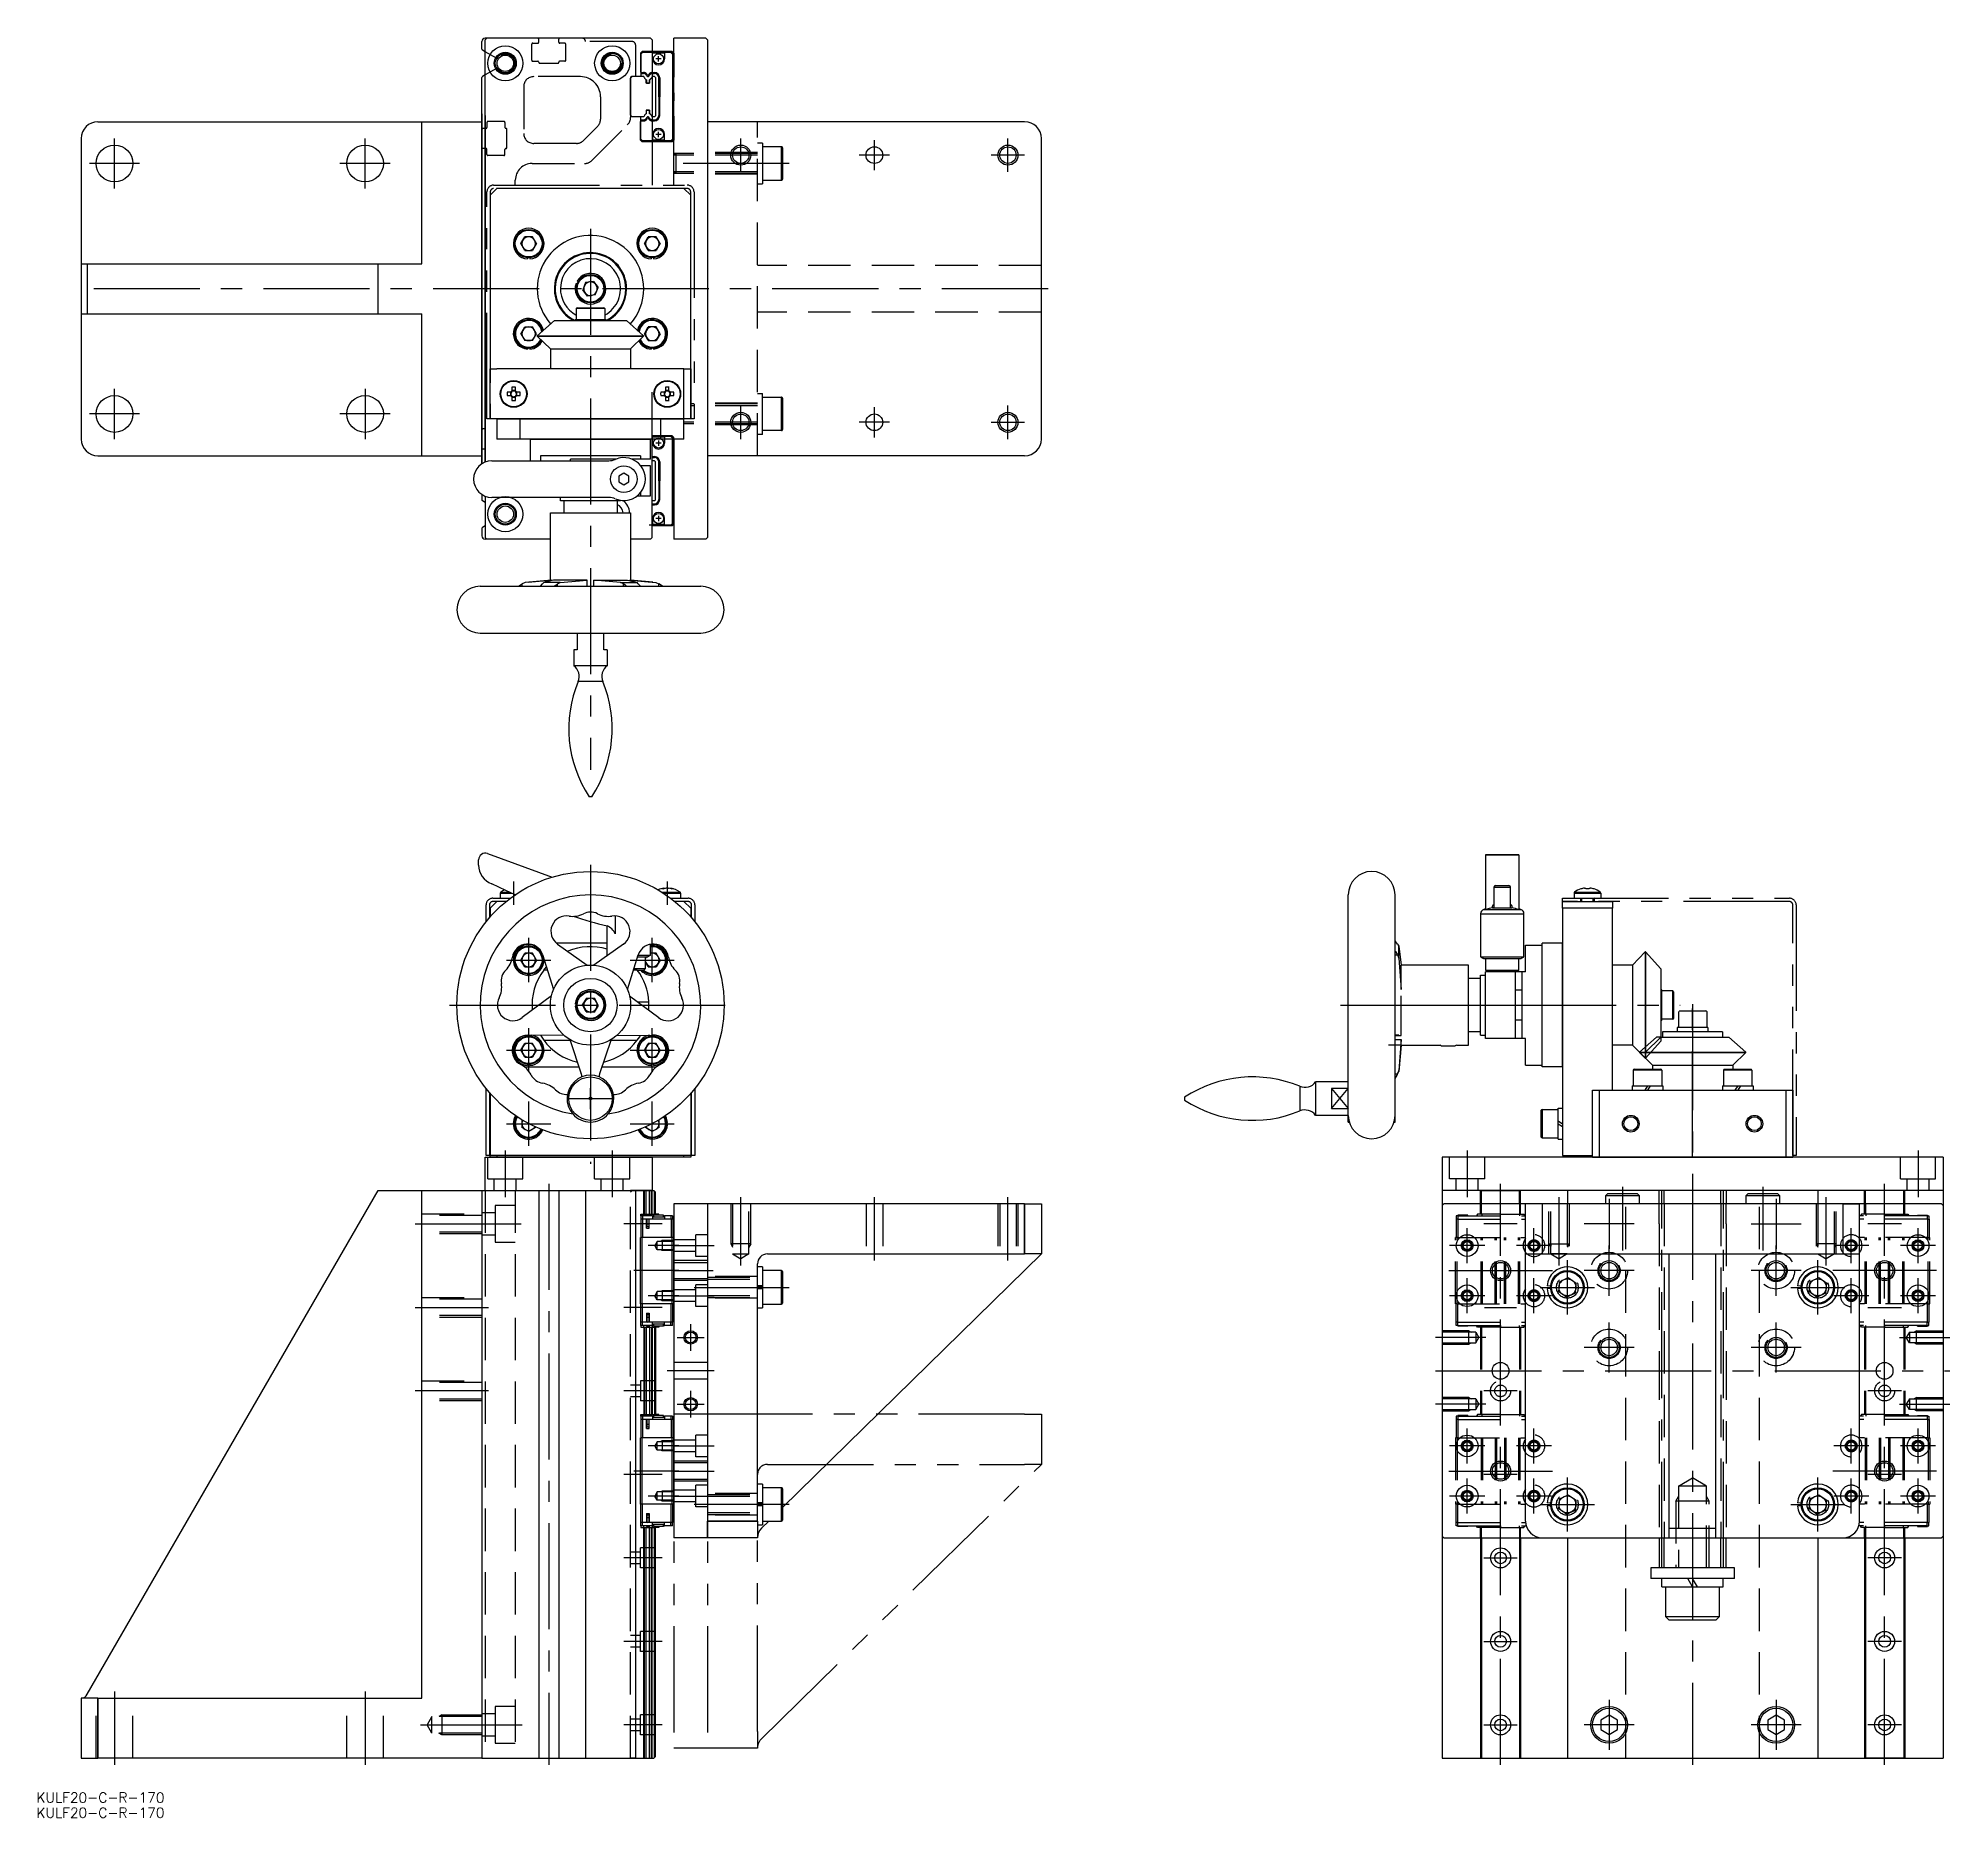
# Model space of a CAD drawing. Extents: x -165 to 407, y -458 to 75.
import ezdxf

# ---------------------------------------------------------------- set-up
doc = ezdxf.new("R2010")
doc.units = 0
for name, pattern in [('CENTER', [50.8, 31.75, -6.35, 6.35, -6.35]), ('DASHED', [19.05, 12.7, -6.35]), ('HIDDEN', [1.905, 1.27, -0.635]), ('PHANTOM', [63.5, 31.75, -6.35, 6.35, -6.35, 6.35, -6.35])]:
    doc.linetypes.add(name, pattern=pattern)
doc.layers.get('0').update_dxf_attribs({"linetype": 'CONTINUOUS'})
doc.layers.add('CENTER', color=1, linetype='CENTER')
doc.layers.add('SCALE', color=7, linetype='CONTINUOUS')
doc.styles.get("Standard").update_dxf_attribs({"font": 'txt.shx', "height": 3, "bigfont": 'bigfont.shx'})

# ---------------------------------------------------------------- blocks, each defined once
blk = doc.blocks.new('*U3')
at = {"color": 7, "linetype": 'CONTINUOUS'}
blk.add_text('KULF20-C-R-170', height=3, dxfattribs=at).set_placement((-165.87, -453.27))
blk = doc.blocks.new('*U4')
at = {"color": 7, "linetype": 'CONTINUOUS'}
blk.add_text('KULF20-C-R-170', height=3, dxfattribs=at).set_placement((-165.87, -457.82))

msp = doc.modelspace()

# ---------------------------------------------------------------- linework, layer by layer
at = {"color": 7, "linetype": 'CONTINUOUS'}
for p, q in [((-31, 75), (-31.5, 75)), ((-31.5, 74.5), (-31, 75)), ((-31.5, -51.87), (-31.5, 74.5)), ((18, 75), (-31, 75)), ((18, 75), (18.5, 74.5)), ((18.5, 74.5), (18, 75)), ((18.5, 74.5), (18.5, 31)), ((34.5, 75), (25, 75)), ((33, 75), (25, 75)), ((25, 31), (25, 75)), ((34.5, 75), (33, 75)), ((35, 74.5), (34.5, 75)), ((35, 74.5), (34.5, 75)), ((35, 74.5), (35, -74.5)), ((-32.5, 71.71), (-32.5, 74)), ((-31.5, 70.96), (-32.35, 71.45)), ((24.5, 71), (18.5, 71)), ((24.2, 70.8), (18.5, 70.8)), ((18.6, 70.75), (18.5, 70.75)), ((18.6, 68.8), (18.6, 70.75)), ((22.2, 70.55), (18.6, 70.55)), ((21.2, 68.8), (19.6, 68.8)), ((20.4, 68), (20.4, 69.6)), ((22.2, 70.75), (22.2, 68.8)), ((24.1, 70.75), (22.2, 70.75)), ((24.6, 70.25), (24.1, 70.75)), ((24.7, 70.3), (24.2, 70.8)), ((25, 70.5), (24.5, 71)), ((24.6, 70.25), (24.6, 44.75)), ((24.7, 70.3), (24.7, 44.7)), ((25, 70.5), (25, 63.3)), ((-32.5, -52.39), (-32.5, 63.29)), ((-31.5, 64.04), (-32.35, 63.55)), ((19.2, 63.5), (18.5, 63.5)), ((18.51, 64.73), (19.13, 64.73)), ((18.51, 64.73), (18.51, 64.43)), ((18.51, 64.43), (19.13, 64.43)), ((19.13, 64.43), (19.13, 64.73)), ((19.5, 63.2), (19.2, 63.5)), ((19.5, 63.2), (19.5, 51.8)), ((20.43, 57.5), (20.43, 63.13)), ((20.43, 63.13), (20.73, 63.13)), ((20.73, 63.13), (20.73, 57.5)), ((24.75, 62.9), (25, 63.3)), ((20.43, 57.5), (20.43, 51.87)), ((20.73, 57.5), (20.43, 57.5)), ((20.73, 51.87), (20.73, 57.5)), ((24.75, 62.9), (24.75, 52.1)), ((25, 58.7), (24.75, 59.1)), ((25, 58.7), (25, 56.3)), ((-32.5, 52.39), (-32.5, -52.39)), ((-31.5, 51.87), (-31.5, -51.87)), ((19.5, 51.8), (19.2, 51.5)), ((20.43, 51.87), (20.73, 51.87)), ((25, 56.3), (24.75, 55.9)), ((24.75, 52.1), (25, 51.7)), ((25, 51.7), (25, 44.5)), ((-147.5, 50), (-32.5, 50)), ((-50.5, 7.5), (-50.5, 50)), ((-31.5, 48), (-32.2, 48)), ((19.2, 51.5), (18.5, 51.5)), ((18.51, 50.57), (19.13, 50.57)), ((18.51, 50.27), (18.51, 50.57)), ((18.51, 50.27), (19.13, 50.27)), ((18.6, 46.2), (18.6, 44.25)), ((19.13, 50.57), (19.13, 50.27)), ((21.2, 46.2), (19.6, 46.2)), ((20.4, 45.4), (20.4, 47)), ((22.2, 44.25), (22.2, 46.2)), ((130, 50), (35, 50)), ((-152.5, 45), (-152.5, 7.5)), ((-31.5, 42), (-32.2, 42)), ((18.6, 44.25), (18.5, 44.25)), ((24.2, 44.2), (18.5, 44.2)), ((24.5, 44), (18.5, 44)), ((22.2, 44.45), (18.6, 44.45)), ((24.1, 44.25), (22.2, 44.25)), ((24.6, 44.75), (24.1, 44.25)), ((24.7, 44.7), (24.2, 44.2)), ((25, 44.5), (24.5, 44)), ((135, -45), (135, 45)), ((-28, 30), (-30, 28)), ((28, 30), (-28, 30)), ((30, 28), (28, 30)), ((-30, 28), (-30, -24)), ((30, -24), (30, 28)), ((-20.86, 13.5), (-19.68, 15.54)), ((-19.68, 11.46), (-20.86, 13.5)), ((-17.32, 15.54), (-19.68, 15.54)), ((-19.68, 11.46), (-17.32, 11.46)), ((-16.14, 13.5), (-17.32, 15.54)), ((-16.14, 13.5), (-17.32, 11.46)), ((16.14, 13.5), (17.32, 15.54)), ((17.32, 11.46), (16.14, 13.5)), ((19.68, 15.54), (17.32, 15.54)), ((17.32, 11.46), (19.68, 11.46)), ((20.86, 13.5), (19.68, 15.54)), ((20.86, 13.5), (19.68, 11.46)), ((-152.5, 7.5), (-150.67, 7.5)), ((-152.5, 7.5), (-152.5, -7.5)), ((-150.67, 7.5), (-150.67, -7.5)), ((-150.67, 7.5), (-63.52, 7.5)), ((-63.52, -7.5), (-63.52, 7.5)), ((-63.52, 7.5), (-50.5, 7.5)), ((-18.83, 9.26), (-18.86, 8.91)), ((-18.17, 9.26), (-18.14, 8.91)), ((18.17, 9.26), (18.14, 8.91)), ((18.83, 9.26), (18.86, 8.91)), ((-4, 1.44), (-4.33, 1.56)), ((-3.72, 2.05), (-4.03, 2.22)), ((-1.45, 1.86), (-2.33, -0.33)), ((0.88, 2.19), (-1.45, 1.86)), ((0.88, 2.19), (2.33, 0.33)), ((1.45, -1.86), (2.33, 0.33)), ((-4, -5.7), (4, -5.7)), ((-0.88, -2.19), (-2.33, -0.33)), ((1.45, -1.86), (-0.88, -2.19)), ((-152.5, -7.5), (-150.67, -7.5)), ((-152.5, -7.5), (-152.5, -45)), ((-150.67, -7.5), (-63.52, -7.5)), ((-63.52, -7.5), (-50.5, -7.5)), ((-50.5, -50), (-50.5, -7.5)), ((-10.82, -9.56), (-15.93, -14.07)), ((-10.82, -9.56), (10.82, -9.56)), ((-4.6, -9.2), (4.6, -9.2)), ((-4.6, -9.21), (-4.6, -9.55)), ((4.25, -5.95), (-4.25, -5.95)), ((-4.25, -5.95), (-4.25, -9.2)), ((4.25, -5.95), (4.25, -9.2)), ((4.6, -9.2), (4.6, -9.56)), ((10.82, -9.56), (15.92, -14.07)), ((-20.86, -13.5), (-19.68, -11.46)), ((-20.86, -13.5), (-19.68, -15.54)), ((-19.68, -11.46), (-17.32, -11.46)), ((-17.32, -15.54), (-19.68, -15.54)), ((-16.14, -13.5), (-17.32, -11.46)), ((-17.32, -15.54), (-16.14, -13.5)), ((-15.93, -14.07), (-15.93, -14.21)), ((-15.93, -14.07), (15.92, -14.07)), ((-15.93, -14.21), (-12, -18)), ((-15.93, -14.21), (15.92, -14.21)), ((15.92, -14.21), (12, -18)), ((15.92, -14.07), (15.92, -14.21)), ((16.14, -13.5), (17.32, -11.46)), ((17.32, -15.54), (16.14, -13.5)), ((19.68, -11.46), (17.32, -11.46)), ((17.32, -15.54), (19.68, -15.54)), ((20.86, -13.5), (19.68, -11.46)), ((20.86, -13.5), (19.68, -15.54)), ((-18.83, -17.74), (-18.86, -18.09)), ((-18.17, -17.74), (-18.14, -18.09)), ((-12, -18), (-12, -24)), ((-12, -18), (12, -18)), ((12, -18), (12, -24)), ((18.17, -17.74), (18.14, -18.09)), ((18.83, -17.74), (18.86, -18.09)), ((-30, -24), (-28, -24)), ((-30, -39), (-30, -24)), ((28, -24), (-28, -24)), ((28, -24), (30, -24)), ((28, -39), (28, -24)), ((30, -24), (30, -39)), ((-23.87, -30.99), (-24.98, -30.99)), ((-24.98, -32.02), (-23.87, -32.02)), ((-23.98, -30.99), (-23.98, -32.02)), ((-23.52, -29.52), (-23.52, -30.63)), ((-22.49, -30.52), (-23.52, -30.52)), ((-23.52, -32.37), (-23.52, -33.48)), ((-23.52, -32.48), (-22.49, -32.48)), ((-22.49, -30.63), (-22.49, -29.52)), ((-22.49, -33.48), (-22.49, -32.37)), ((-21.02, -30.99), (-22.13, -30.99)), ((-22.13, -32.02), (-21.02, -32.02)), ((-22.02, -32.02), (-22.02, -30.99)), ((18.5, -74.5), (18.5, -31)), ((22.13, -30.99), (21.02, -30.99)), ((21.02, -32.02), (22.13, -32.02)), ((22.02, -30.99), (22.02, -32.02)), ((22.48, -29.52), (22.48, -30.63)), ((23.51, -30.52), (22.48, -30.52)), ((22.48, -32.37), (22.48, -33.48)), ((22.48, -32.48), (23.51, -32.48)), ((23.51, -30.63), (23.51, -29.52)), ((23.51, -33.48), (23.51, -32.37)), ((24.98, -30.99), (23.87, -30.99)), ((23.87, -32.02), (24.98, -32.02)), ((23.98, -32.02), (23.98, -30.99)), ((-28, -39), (-30, -39)), ((28, -39), (-28, -39)), ((28, -39), (-28, -39)), ((-28, -39), (28, -39)), ((28, -39), (-28, -39)), ((28, -39), (-28, -39)), ((28, -39), (-28, -39)), ((-21.02, -45), (-21.02, -39)), ((21.02, -45), (21.02, -39)), ((30, -39), (28, -39)), ((-31.5, -42), (-32.2, -42)), ((-21.02, -45), (-28, -45)), ((21.02, -45), (-21.02, -45)), ((-18, -51.5), (-18, -45)), ((-18, -45), (18, -45)), ((18, -51), (18, -45)), ((18, -51), (18, -45)), ((24.5, -44), (18.5, -44)), ((24.2, -44.2), (18.5, -44.2)), ((18.6, -44.25), (18.5, -44.25)), ((18.6, -46.2), (18.6, -44.25)), ((22.2, -44.45), (18.6, -44.45)), ((20.4, -45.4), (20.4, -47)), ((28, -45), (21.02, -45)), ((22.2, -44.25), (22.2, -46.2)), ((24.1, -44.25), (22.2, -44.25)), ((24.6, -44.75), (24.1, -44.25)), ((24.7, -44.7), (24.2, -44.2)), ((25, -44.5), (24.5, -44)), ((24.6, -70.25), (24.6, -44.75)), ((24.6, -70.25), (24.6, -45)), ((24.7, -70.3), (24.7, -44.7)), ((24.7, -70.3), (24.7, -45)), ((25, -51.7), (25, -44.5)), ((25, -45), (25, -75)), ((-147.5, -50), (-50.5, -50)), ((-50.5, -50), (-32.5, -50)), ((-31.5, -48), (-32.2, -48)), ((-29.5, -51.5), (5.46, -51.5)), ((-14.97, -50), (-14.97, -51.5)), ((14.97, -50), (-14.97, -50)), ((7.65, -51), (-6, -51)), ((-6, -51.5), (-6, -51)), ((18, -51), (12.35, -51)), ((14.97, -50), (14.97, -51)), ((14.97, -50), (14.97, -51)), ((19.2, -51.5), (18.5, -51.5)), ((18.51, -50.27), (19.13, -50.27)), ((18.51, -50.57), (19.13, -50.57)), ((19.13, -50.57), (19.13, -50.27)), ((19.5, -51.8), (19.2, -51.5)), ((21.2, -46.2), (19.6, -46.2)), ((130, -50), (35, -50)), ((10, -55.27), (8.5, -56.13)), ((8.5, -56.13), (8.5, -57.87)), ((11.5, -56.13), (10, -55.27)), ((11.5, -57.87), (11.5, -56.13)), ((18, -53), (15.05, -53)), ((18, -62), (18, -53)), ((19.5, -63.2), (19.5, -51.8)), ((20.43, -51.87), (20.73, -51.87)), ((20.43, -57.5), (20.43, -51.87)), ((20.73, -51.87), (20.73, -57.5)), ((24.75, -52.1), (25, -51.7)), ((24.75, -52.1), (25, -51.7)), ((24.75, -62.9), (24.75, -52.1)), ((24.75, -62.9), (24.75, -52.1)), ((25, -56.3), (24.75, -55.9)), ((25, -56.3), (24.75, -55.9)), ((25, -58.7), (25, -56.3)), ((25, -58.7), (25, -56.3)), ((-32.5, -61.61), (-32.5, -63.29)), ((-31.5, -62.13), (-31.5, -74.5)), ((5.46, -62.5), (-29.5, -62.5)), ((-9, -63.5), (-9, -62.5)), ((8.5, -57.87), (10, -58.73)), ((10, -58.73), (11.5, -57.87)), ((14.06, -62), (18, -62)), ((14.97, -61.1), (14.97, -62)), ((20.73, -57.5), (20.43, -57.5)), ((20.43, -57.5), (20.43, -63.13)), ((20.73, -63.13), (20.73, -57.5)), ((25, -58.7), (24.75, -59.1)), ((25, -58.7), (24.75, -59.1)), ((24.75, -62.9), (25, -63.3)), ((-31.5, -64.04), (-32.35, -63.55)), ((-12, -67.1), (0, -67.1)), ((-12, -87.24), (-12, -67.1)), ((9, -63.5), (-9, -63.5)), ((-8, -63.5), (-8, -67.1)), ((0, -67.1), (12, -67.1)), ((8, -63.5), (8, -67.1)), ((9, -63.5), (9, -63.37)), ((9, -63.5), (9, -63.37)), ((12, -67.1), (12, -87.24)), ((19.2, -63.5), (18.5, -63.5)), ((18.51, -64.43), (19.13, -64.43)), ((18.51, -64.73), (19.13, -64.73)), ((19.13, -64.43), (19.13, -64.73)), ((19.5, -63.2), (19.2, -63.5)), ((20.4, -68), (20.4, -69.6)), ((20.43, -63.13), (20.73, -63.13)), ((25, -70.5), (25, -63.3)), ((-32.5, -71.71), (-32.5, -74)), ((-31.5, -70.96), (-32.35, -71.45)), ((18.6, -70.75), (18.5, -70.75)), ((24.2, -70.8), (18.5, -70.8)), ((24.5, -71), (18.5, -71)), ((18.6, -68.8), (18.6, -70.75)), ((22.2, -70.55), (18.6, -70.55)), ((21.2, -68.8), (19.6, -68.8)), ((22.2, -70.75), (22.2, -68.8)), ((24.1, -70.75), (22.2, -70.75)), ((24.6, -70.25), (24.1, -70.75)), ((24.7, -70.3), (24.2, -70.8)), ((25, -70.5), (24.5, -71)), ((-31.5, -74.5), (-31, -75)), ((-31.5, -74.5), (-31, -75)), ((-31, -75), (-31.5, -75)), ((-31, -75), (-31.5, -75)), ((-12, -75), (-31, -75)), ((18, -75), (12, -75)), ((18.5, -74.5), (18, -75)), ((18, -75), (18.5, -74.5)), ((33, -75), (25, -75)), ((34.5, -75), (33, -75)), ((35, -74.5), (34.5, -75)), ((-33, -89.1), (33, -89.1)), ((-21.6, -89.1), (-20.42, -88.41)), ((-19.59, -87.92), (-20.42, -88.41)), ((-20.42, -89.1), (-20.42, -88.41)), ((-11.68, -87.24), (-19.59, -87.92)), ((-18.7, -87.85), (-12, -87.24)), ((-14.94, -89.1), (-14.32, -88.41)), ((-14.32, -88.41), (-14.01, -87.92)), ((-11.06, -87.24), (-14.01, -87.92)), ((-9.03, -87.92), (-14.01, -87.92)), ((-11.68, -87.24), (-12, -87.24)), ((-11.68, -87.38), (-11.68, -87.24)), ((-1, -87.24), (-11.06, -87.24)), ((-10.52, -88.82), (-9.87, -88.41)), ((-9.87, -88.41), (-9.03, -87.92)), ((-9.87, -89.1), (-9.87, -88.41)), ((-9.03, -87.92), (-1, -87.24)), ((-1, -89.1), (-1, -87.24)), ((1, -89.1), (1, -87.24)), ((1, -87.24), (11.06, -87.24)), ((9.03, -87.92), (1, -87.24)), ((9.03, -87.92), (14.01, -87.92)), ((9.87, -88.41), (9.03, -87.92)), ((9.87, -89.1), (9.87, -88.41)), ((10.52, -88.82), (9.87, -88.41)), ((11.06, -87.24), (14.01, -87.92)), ((11.68, -87.38), (11.68, -87.24)), ((11.68, -87.24), (12, -87.24)), ((11.68, -87.24), (19.59, -87.92)), ((18.7, -87.85), (12, -87.24)), ((14.32, -88.41), (14.01, -87.92)), ((14.94, -89.1), (14.32, -88.41)), ((19.59, -87.92), (20.42, -88.41)), ((20.42, -89.1), (20.42, -88.41)), ((21.6, -89.1), (20.42, -88.41)), ((-33, -103.1), (33, -103.1)), ((-5, -108.1), (-5, -112.89)), ((-4, -108.1), (-5, -108.1)), ((-4, -103.1), (-4, -108.1)), ((4, -108.1), (4, -103.1)), ((5, -108.1), (4, -108.1)), ((5, -108.1), (5, -112.89)), ((5, -112.89), (-5, -112.89)), ((3.69, -117.63), (-3.69, -117.63)), ((0.41, -152.1), (-0.41, -152.1)), ((-33.5, -172.58), (-33.5, -171)), ((-30.82, -169.12), (-11.44, -176.17)), ((268, -169.5), (268, -169.62)), ((268, -169.62), (268, -185.88)), ((278, -169.62), (268, -169.62)), ((278, -169.5), (278, -169.62)), ((278, -169.62), (278, -185.88)), ((-27, -180.96), (-23.64, -180.96)), ((-27, -180.96), (-27, -182.5)), ((-26.85, -180.67), (-24.3, -180.67)), ((21.34, -180.67), (25.94, -180.67)), ((21.79, -180.96), (26.06, -180.96)), ((21.99, -179.48), (22.05, -179.48)), ((22.83, -179.48), (22.67, -179.48)), ((22.83, -179.48), (23.33, -179.48)), ((24, -179.48), (23.95, -179.48)), ((24, -179.48), (24.01, -179.48)), ((25.94, -180.67), (26.85, -180.67)), ((26.06, -180.96), (27, -180.96)), ((27, -180.96), (27, -182.5)), ((226.9, -247.07), (226.9, -181.5)), ((240.9, -247.07), (240.9, -181.5)), ((270.5, -179.2), (275.5, -179.2)), ((271, -178.7), (275, -178.7)), ((294.5, -180.96), (294.5, -182.5)), ((294.5, -180.96), (298.5, -180.96)), ((294.5, -182.5), (298.5, -182.5)), ((294.65, -180.67), (298.5, -180.67)), ((296.5, -183.5), (296.5, -182.7)), ((296.52, -179.73), (296.51, -179.71)), ((297.63, -179.48), (297.99, -179.48)), ((297.99, -179.48), (297.99, -179.73)), ((298.5, -180.67), (302.35, -180.67)), ((298.5, -180.96), (302.5, -180.96)), ((298.5, -182.5), (302.5, -182.5)), ((299.02, -179.48), (299.37, -179.48)), ((299.02, -179.73), (299.02, -179.48)), ((300.49, -179.71), (300.48, -179.73)), ((300.5, -182.7), (300.5, -183.5)), ((302.5, -180.96), (302.5, -182.5)), ((-28, -183.5), (-30, -185.5)), ((-30, -185.5), (-30, -188.04)), ((-25.28, -183.5), (-28, -183.5)), ((7.35, -187.77), (7.35, -193.14)), ((28, -183.5), (25.28, -183.5)), ((30, -185.5), (28, -183.5)), ((30, -185.5), (30, -188.04)), ((266.5, -187.14), (279.5, -187.14)), ((267.47, -185.88), (278.53, -185.88)), ((270.16, -185.38), (275.84, -185.38)), ((291, -185.5), (291, -183.5)), ((291, -183.5), (306, -183.5)), ((306, -185.5), (291, -185.5)), ((291, -185.5), (291, -259.5)), ((306, -183.5), (306, -185.5)), ((306, -240), (306, -185.5)), ((5, -199.7), (5, -190.8)), ((-20.86, -201), (-19.68, -198.96)), ((-17.32, -198.96), (-19.68, -198.96)), ((-16.14, -201), (-17.32, -198.96)), ((-14.36, -199.38), (-11.06, -209.85)), ((5, -196), (-10.18, -196)), ((-9.9, -196.22), (-1, -202.54)), ((9.87, -196.24), (1, -202.54)), ((11.06, -209.85), (14.32, -199.47)), ((14.15, -200), (17.13, -200)), ((14.31, -199.5), (18, -199.5)), ((16.5, -200.38), (16.72, -200)), ((16.5, -203.5), (16.5, -200)), ((18, -199.5), (17.13, -200)), ((18, -199.5), (18, -196.26)), ((19.68, -198.96), (18, -198.96)), ((20.86, -201), (19.68, -198.96)), ((241.59, -196.24), (240.9, -195.29)), ((240.9, -199.47), (241.59, -199.47)), ((241.01, -198.42), (241.59, -199.47)), ((241.59, -196.24), (242.08, -196.83)), ((241.59, -199.47), (242.08, -200.45)), ((242.08, -196.83), (242.76, -202.54)), ((242.08, -200.45), (242.08, -196.83)), ((266.5, -200), (279.5, -200)), ((280, -196.5), (285, -196.5)), ((280, -204.5), (280, -196.5)), ((285, -233), (285, -196)), ((291, -233), (291, -196)), ((315.79, -198.57), (312, -202.5)), ((315.93, -198.57), (315.79, -198.57)), ((315.79, -198.57), (315.79, -214.5)), ((320.44, -203.68), (315.93, -198.57)), ((315.93, -198.57), (315.93, -214.5)), ((-19.68, -203.04), (-20.86, -201)), ((-19.68, -203.04), (-17.32, -203.04)), ((-18.83, -205.24), (-18.86, -205.59)), ((-18.17, -205.24), (-18.14, -205.59)), ((-16.14, -201), (-17.32, -203.04)), ((-14, -204), (-13.21, -203.02)), ((-12.9, -204), (-14, -204)), ((14, -204), (12.9, -204)), ((13.05, -203.5), (16.5, -203.5)), ((14, -204), (16, -204)), ((16.5, -203.5), (16, -204)), ((17.32, -203.04), (16.5, -201.62)), ((17.32, -203.04), (19.68, -203.04)), ((18.17, -205.24), (18.14, -205.59)), ((18.83, -205.24), (18.86, -205.59)), ((20.86, -201), (19.68, -203.04)), ((242.08, -200.45), (242.76, -209.85)), ((262.9, -202.5), (242.76, -202.5)), ((242.76, -209.85), (242.76, -202.54)), ((262.9, -226.5), (262.9, -202.5)), ((266.5, -205.5), (268, -205.5)), ((266.5, -223.5), (266.5, -205.5)), ((267.37, -200.5), (278.63, -200.5)), ((268, -204), (278, -204)), ((268, -224.5), (268, -204.5)), ((268, -223.5), (268, -205.5)), ((277, -224.5), (277, -204.5)), ((279, -224.5), (279, -204.5)), ((312, -202.5), (306, -202.5)), ((312, -202.5), (312, -214.5)), ((320.44, -203.68), (320.44, -214.5)), ((-11.68, -211.76), (-20.42, -218.25)), ((11.68, -211.76), (20.42, -218.25)), ((242.76, -223.59), (242.76, -211.76)), ((266.5, -206.5), (262.9, -206.5)), ((320.8, -209.9), (320.44, -209.9)), ((320.8, -219.1), (320.8, -209.9)), ((324.05, -210.25), (320.8, -210.25)), ((324.05, -218.75), (324.05, -210.25)), ((324.3, -210.5), (324.3, -218.5)), ((-4.24, -214.17), (-4.59, -214.14)), ((-4.24, -214.83), (-4.59, -214.86)), ((-2.35, -214.38), (-1.07, -212.4)), ((-1.29, -216.48), (-2.35, -214.38)), ((-1.29, -216.48), (1.07, -216.6)), ((1.29, -212.52), (-1.07, -212.4)), ((2.35, -214.62), (1.07, -216.6)), ((2.35, -214.62), (1.29, -212.52)), ((14.03, -213.5), (17.47, -213.5)), ((17.47, -216.06), (17.47, -213.5)), ((312, -214.5), (312, -226.5)), ((315.79, -214.5), (315.79, -230.42)), ((315.93, -214.5), (315.93, -230.42)), ((320.44, -214.5), (320.44, -224.06)), ((325.75, -216.45), (325.75, -221.2)), ((326, -216.2), (334, -216.2)), ((334.25, -216.45), (334.25, -221.2)), ((266.5, -222.5), (262.9, -222.5)), ((320.8, -219.1), (320.44, -219.1)), ((324.05, -218.75), (320.8, -218.75)), ((321, -222.5), (321, -224.06)), ((339, -222.5), (321, -222.5)), ((325.4, -221.2), (325.4, -222.5)), ((334.6, -221.2), (325.4, -221.2)), ((334.6, -221.2), (334.6, -222.5)), ((339, -222.5), (339, -224.06)), ((-20.86, -228), (-19.68, -225.96)), ((-19.68, -230.04), (-20.86, -228)), ((-17.32, -225.96), (-19.68, -225.96)), ((-7.84, -223.59), (-18.8, -223.47)), ((-16.14, -228), (-17.32, -225.96)), ((-16.14, -228), (-17.32, -230.04)), ((-15, -223.51), (-14, -225)), ((-14, -225), (-6.14, -225)), ((-6.22, -224.76), (-2.74, -235.08)), ((6.22, -224.76), (2.75, -235.08)), ((6.14, -225), (14, -225)), ((7.84, -223.59), (18.72, -223.47)), ((16.14, -228), (17.32, -225.96)), ((17.32, -230.04), (16.14, -228)), ((19.68, -225.96), (17.32, -225.96)), ((20.86, -228), (19.68, -225.96)), ((20.86, -228), (19.68, -230.04)), ((240.9, -223.59), (242.76, -223.59)), ((240.9, -224.76), (242.76, -224.76)), ((242.08, -223.48), (241.59, -223.47)), ((242.08, -223.48), (242.76, -223.59)), ((242.76, -224.76), (242.08, -234.1)), ((242.76, -226.5), (242.08, -234.34)), ((242.76, -226.5), (242.76, -224.76)), ((242.76, -226.5), (254.41, -226.5)), ((254.48, -226.49), (254.84, -226.7)), ((254.84, -226.7), (258.95, -226.7)), ((259.32, -226.49), (258.95, -226.7)), ((259.4, -226.5), (262.9, -226.5)), ((266.5, -223.5), (268, -223.5)), ((280, -232.5), (280, -224.5)), ((312, -226.5), (306, -226.5)), ((312, -226.5), (318, -232.5)), ((314.08, -228.57), (314.08, -228.71)), ((314.08, -228.57), (345.92, -228.57)), ((314.08, -228.71), (315.79, -230.42)), ((314.08, -228.71), (345.92, -228.71)), ((320.44, -224.06), (315.93, -228.57)), ((320.44, -224.06), (340.82, -224.06)), ((345.92, -228.57), (340.82, -224.06)), ((342, -232.5), (345.92, -228.71)), ((345.92, -228.71), (345.92, -228.57)), ((-19.84, -233), (-3.45, -233)), ((-19.68, -230.04), (-17.32, -230.04)), ((-18.83, -232.24), (-18.86, -232.59)), ((-18.17, -232.24), (-18.14, -232.59)), ((3.45, -233), (19.76, -233)), ((17.32, -230.04), (19.68, -230.04)), ((18.17, -232.24), (18.14, -232.59)), ((18.83, -232.24), (18.86, -232.59)), ((242.08, -234.1), (241.59, -235.08)), ((242.08, -234.34), (242.08, -234.1)), ((280, -232.5), (285, -232.5)), ((320.75, -233.95), (312.25, -233.95)), ((312.25, -233.95), (312.25, -238.7)), ((312.5, -233.7), (320.5, -233.7)), ((315.79, -230.42), (315.93, -230.42)), ((318, -232.5), (318, -233.7)), ((318, -232.5), (342, -232.5)), ((320.75, -233.95), (320.75, -238.7)), ((347.75, -233.95), (339.25, -233.95)), ((339.25, -233.95), (339.25, -238.7)), ((339.5, -233.7), (347.5, -233.7)), ((342, -232.5), (342, -233.7)), ((347.75, -233.95), (347.75, -238.7)), ((212.37, -238.81), (212.37, -246.19)), ((217.11, -237.5), (217.11, -247.5)), ((226.9, -237.5), (217.11, -237.5)), ((226.9, -239.5), (221.9, -239.5)), ((221.9, -239.5), (221.9, -245.5)), ((241.59, -235.08), (240.9, -236.39)), ((240.9, -235.08), (241.59, -235.08)), ((300, -240), (306, -240)), ((300, -259.5), (300, -240)), ((302, -240), (302, -260)), ((302, -240), (358, -240)), ((311.91, -238.7), (311.91, -240)), ((311.91, -238.7), (321.1, -238.7)), ((316.48, -238.7), (315.67, -240)), ((317.29, -238.7), (316.48, -240)), ((321.1, -238.7), (321.1, -240)), ((338.91, -238.7), (338.91, -240)), ((338.91, -238.7), (348.1, -238.7)), ((343.5, -238.7), (342.69, -240)), ((344.31, -238.7), (343.5, -240)), ((348.1, -238.7), (348.1, -240)), ((358, -240), (360, -240)), ((358, -260), (358, -240)), ((360, -240), (360, -260)), ((-30, -240.96), (-30, -259.5)), ((30, -240.96), (30, -259.5)), ((177.9, -242.09), (177.9, -242.91)), ((221.9, -245.5), (226.9, -245.5)), ((284.7, -250), (284.7, -246)), ((284.95, -245.75), (284.95, -250)), ((284.95, -245.75), (289.7, -245.75)), ((289.7, -245.4), (291, -245.4)), ((289.7, -254.6), (289.7, -245.4)), ((-20.54, -248.82), (-20.54, -251.18)), ((-18.5, -252.36), (-20.54, -251.18)), ((-16.46, -251.18), (-18.5, -252.36)), ((-16.46, -251.18), (-16.46, -250.96)), ((16.46, -250.96), (16.46, -251.18)), ((18.5, -252.36), (16.46, -251.18)), ((20.54, -251.18), (18.5, -252.36)), ((20.54, -251.18), (20.54, -248.82)), ((22.74, -249.67), (23.09, -249.64)), ((22.74, -250.33), (23.09, -250.36)), ((226.9, -247.5), (217.11, -247.5)), ((226.9, -249.5), (226.9, -247.07)), ((226.9, -249.5), (227.19, -249.5)), ((240.61, -249.5), (240.9, -249.5)), ((240.9, -249.5), (240.9, -247.07)), ((284.7, -254), (284.7, -250)), ((284.95, -250), (284.95, -254.25)), ((289.7, -249.19), (291, -250)), ((289.7, -250), (291, -250.81)), ((284.95, -254.25), (289.7, -254.25)), ((289.7, -254.6), (291, -254.6)), ((-31.5, -260), (18.5, -260)), ((-31.5, -270), (-31.5, -260)), ((30, -259.5), (-30, -259.5)), ((-30, -260), (-30, -259.5)), ((-28, -260), (-30, -260)), ((-28, -259.5), (-28, -260)), ((28, -260), (-28, -260)), ((18.5, -260), (18.5, -270)), ((28, -260), (28, -259.5)), ((30, -260), (28, -260)), ((30, -259.5), (30, -260)), ((405, -260), (255, -260)), ((255, -260), (255, -440)), ((291, -259.5), (300, -259.5)), ((300, -260), (300, -259.5)), ((300, -260), (360, -260)), ((360, -260), (302, -260)), ((405, -260), (405, -440)), ((-150.67, -420.8), (-63.52, -270)), ((-63.52, -270), (-50.5, -270)), ((-63.52, -270), (-32.5, -270)), ((-50.5, -422), (-50.5, -270)), ((-50.5, -270), (-32.5, -270)), ((-32.5, -270), (-32.5, -440)), ((-32.5, -270), (-32.5, -440)), ((-32.5, -270), (-15.8, -270)), ((-32.5, -270), (19, -270)), ((-31.5, -270), (18.5, -270)), ((-31.5, -270), (18.5, -270)), ((-15.5, -270), (-15.5, -440)), ((-9.5, -270), (-9.5, -440)), ((-9.2, -270), (-2.5, -270)), ((-1.5, -270), (-1.5, -440)), ((12.5, -270), (12, -270)), ((12, -270), (12.49, -270)), ((12.49, -270), (15.95, -270)), ((15.95, -270), (12.5, -270)), ((13.5, -270), (13.5, -440)), ((15.94, -277.05), (15.94, -270)), ((18.55, -270), (15.95, -270)), ((15.95, -270), (18.5, -270)), ((16.15, -277.05), (16.15, -270)), ((16.7, -277.05), (16.7, -270)), ((17.7, -277.05), (17.7, -270)), ((18.25, -277.05), (18.25, -270)), ((18.46, -277.05), (18.46, -270)), ((18.5, -270), (18.55, -270)), ((19.5, -270.5), (19, -270)), ((19.2, -277.05), (19.2, -270.2)), ((19.5, -277.05), (19.5, -270.5)), ((25, -274), (25, -374)), ((35, -274), (25, -274)), ((35, -274), (35, -374)), ((35, -274), (35, -369)), ((130, -274), (35, -274)), ((130, -289), (130, -274)), ((130, -274), (130, -289)), ((130, -274), (135, -274)), ((135, -274), (135, -289)), ((405, -270), (255, -270)), ((255.5, -274), (255, -274.5)), ((255.5, -274), (255, -274.5)), ((255, -274.5), (255, -373.5)), ((255, -274.5), (255, -373.5)), ((404.5, -274), (255.5, -274)), ((266.5, -270), (278.5, -270)), ((266.5, -274), (266.5, -270)), ((266.8, -274), (266.8, -270)), ((278.2, -274), (278.2, -270)), ((278.5, -274), (278.5, -270)), ((280, -369), (280, -274)), ((285, -274), (280, -274)), ((285, -274), (285, -289)), ((292.5, -270), (292.5, -274)), ((304, -271.5), (304.6, -270.9)), ((304, -271.5), (314, -271.5)), ((304, -274), (304, -271.5)), ((304.6, -270.9), (313.4, -270.9)), ((313.4, -270.9), (314, -271.5)), ((314, -271.5), (314, -274)), ((320, -274), (320, -270)), ((340, -270), (340, -274)), ((346, -271.5), (346.6, -270.9)), ((346, -271.5), (356, -271.5)), ((346, -274), (346, -271.5)), ((346.6, -270.9), (355.4, -270.9)), ((355.4, -270.9), (356, -271.5)), ((356, -271.5), (356, -274)), ((367.5, -270), (367.5, -274)), ((375, -274), (375, -289)), ((375, -274), (380, -274)), ((380, -369), (380, -274)), ((393.5, -270), (381.5, -270)), ((381.5, -274), (381.5, -270)), ((381.8, -274), (381.8, -270)), ((393.2, -274), (393.2, -270)), ((393.5, -274), (393.5, -270)), ((404.5, -274), (405, -274.5)), ((404.5, -274), (405, -274.5)), ((405, -274.5), (405, -373.5)), ((405, -274.5), (405, -373.5)), ((15.1, -277.05), (15.89, -277.05)), ((15.1, -277.55), (15.1, -277.05)), ((15.1, -277.55), (15.1, -278.55)), ((15.6, -277.55), (15.1, -277.55)), ((15.1, -278.55), (15.1, -284.05)), ((15.6, -278.55), (15.1, -278.55)), ((18.6, -277.55), (15.6, -277.55)), ((15.6, -277.55), (15.6, -278.55)), ((15.6, -278.55), (15.6, -284.05)), ((16.8, -278.55), (15.6, -278.55)), ((15.89, -277.55), (15.89, -277.05)), ((15.89, -277.05), (16.76, -277.05)), ((17.02, -277.55), (16.76, -277.05)), ((16.76, -277.05), (16.85, -277.05)), ((17.6, -278.55), (16.8, -278.55)), ((16.8, -281.25), (16.8, -278.55)), ((16.8, -279.35), (16.85, -279.35)), ((16.8, -279.81), (16.85, -279.81)), ((16.85, -277.05), (17.55, -277.05)), ((17.11, -277.55), (16.85, -277.05)), ((16.85, -278.9), (16.85, -279.95)), ((16.85, -279.95), (17.2, -279.95)), ((16.85, -279.95), (16.85, -280.75)), ((17.11, -277.55), (17.11, -277.55)), ((17.2, -279.95), (17.55, -279.95)), ((17.29, -277.55), (17.55, -277.05)), ((17.38, -277.55), (17.64, -277.05)), ((17.55, -277.05), (17.64, -277.05)), ((17.55, -279.95), (17.55, -278.9)), ((17.55, -279.35), (17.6, -279.35)), ((17.55, -279.81), (17.6, -279.81)), ((17.55, -280.75), (17.55, -279.95)), ((24.2, -278.55), (17.6, -278.55)), ((17.6, -281.25), (17.6, -278.55)), ((17.64, -277.05), (18.51, -277.05)), ((18.51, -277.05), (19.13, -277.05)), ((18.51, -277.55), (18.51, -277.05)), ((18.6, -277.55), (18.6, -278.55)), ((18.6, -277.55), (18.9, -277.55)), ((22.2, -277.95), (18.6, -277.95)), ((18.9, -277.35), (18.9, -277.95)), ((21.9, -277.35), (18.9, -277.35)), ((19.13, -277.05), (19.13, -277.35)), ((20.43, -277.05), (19.13, -277.05)), ((20.43, -277.05), (20.61, -277.35)), ((21.9, -277.95), (21.9, -277.35)), ((21.9, -277.55), (22.2, -277.55)), ((24.1, -277.55), (22.2, -277.55)), ((22.2, -277.55), (22.2, -278.55)), ((24.1, -277.55), (24.1, -278.55)), ((24.6, -277.55), (24.1, -277.55)), ((24.2, -278.55), (24.2, -284.05)), ((24.7, -278.55), (24.2, -278.55)), ((24.6, -277.55), (24.6, -278.55)), ((24.7, -278.55), (24.7, -284.05)), ((15, -303.95), (15, -284.05)), ((15.5, -284.05), (15, -284.05)), ((15.5, -303.95), (15.5, -284.05)), ((24.5, -284.05), (15.5, -284.05)), ((16.8, -281.25), (17.6, -281.25)), ((16.85, -280.75), (17.2, -280.75)), ((17.2, -280.75), (17.55, -280.75)), ((24.5, -303.95), (24.5, -284.05)), ((25, -284.05), (24.5, -284.05)), ((25, -303.95), (25, -284.05)), ((53, -289), (130, -289)), ((57.5, -364.97), (135, -289)), ((135, -289), (130, -289)), ((280, -289), (380, -289)), ((323, -374), (323, -289)), ((337, -374), (337, -289)), ((50, -369), (50, -292)), ((51.5, -292.89), (50, -292.89)), ((51.5, -292.89), (51.5, -298.51)), ((57.2, -293.99), (51.5, -293.99)), ((57.2, -298.54), (57.2, -293.99)), ((57.5, -294.29), (57.5, -298.56)), ((290.1, -297.31), (289.84, -300.23)), ((290.1, -297.31), (292.76, -296.08)), ((292.76, -296.08), (295.16, -297.77)), ((365.1, -297.31), (364.84, -300.23)), ((365.1, -297.31), (367.76, -296.08)), ((367.76, -296.08), (370.16, -297.77)), ((51.5, -298.51), (50, -298.51)), ((50, -298.75), (51.4, -298.75)), ((50, -299.22), (51.4, -299.22)), ((51.5, -299.46), (50, -299.46)), ((51.25, -299.22), (51.25, -298.75)), ((51.5, -298.59), (51.5, -298.51)), ((51.5, -298.54), (51.5, -299.46)), ((51.5, -299.38), (51.5, -299.46)), ((51.5, -299.46), (51.5, -305.09)), ((57.2, -303.99), (57.2, -298.54)), ((57.5, -298.56), (57.5, -303.69)), ((287.52, -298.61), (286.42, -298.52)), ((287.52, -299.39), (286.42, -299.48)), ((292.24, -301.92), (289.84, -300.23)), ((292.24, -301.92), (294.9, -300.69)), ((294.9, -300.69), (295.16, -297.77)), ((362.52, -298.61), (361.42, -298.52)), ((362.52, -299.39), (361.42, -299.48)), ((367.24, -301.92), (364.84, -300.23)), ((367.24, -301.92), (369.9, -300.69)), ((369.9, -300.69), (370.16, -297.77)), ((15.5, -303.95), (15, -303.95)), ((15.1, -309.45), (15.1, -303.95)), ((24.5, -303.95), (15.5, -303.95)), ((15.6, -309.45), (15.6, -303.95)), ((16.8, -306.75), (17.6, -306.75)), ((16.8, -306.75), (16.8, -309.45)), ((16.8, -308.19), (16.85, -308.19)), ((16.8, -308.65), (16.85, -308.65)), ((16.85, -307.25), (16.85, -308.05)), ((17.2, -307.25), (16.85, -307.25)), ((17.2, -308.05), (16.85, -308.05)), ((16.85, -308.05), (16.85, -309.1)), ((17.55, -307.25), (17.2, -307.25)), ((17.55, -308.05), (17.2, -308.05)), ((17.55, -308.05), (17.55, -307.25)), ((17.55, -309.1), (17.55, -308.05)), ((17.55, -308.19), (17.6, -308.19)), ((17.55, -308.65), (17.6, -308.65)), ((17.6, -306.75), (17.6, -309.45)), ((24.2, -309.45), (24.2, -303.95)), ((25, -303.95), (24.5, -303.95)), ((24.7, -309.45), (24.7, -303.95)), ((50, -305.09), (51.5, -305.09)), ((51.5, -303.99), (57.2, -303.99)), ((15.1, -310.45), (15.1, -309.45)), ((15.6, -309.45), (15.1, -309.45)), ((15.1, -310.45), (15.1, -310.95)), ((15.6, -310.45), (15.1, -310.45)), ((15.1, -310.95), (15.89, -310.95)), ((15.6, -310.45), (15.6, -309.45)), ((16.8, -309.45), (15.6, -309.45)), ((18.6, -310.45), (15.6, -310.45)), ((15.89, -310.45), (15.89, -310.95)), ((15.89, -310.95), (16.76, -310.95)), ((15.94, -310.95), (15.94, -337.05)), ((16.15, -310.95), (16.15, -337.05)), ((16.7, -310.95), (16.7, -337.05)), ((17.02, -310.45), (16.76, -310.95)), ((16.76, -310.95), (16.85, -310.95)), ((17.6, -309.45), (16.8, -309.45)), ((17.11, -310.45), (16.85, -310.95)), ((16.85, -310.95), (17.55, -310.95)), ((17.11, -310.45), (17.11, -310.45)), ((17.29, -310.45), (17.55, -310.95)), ((17.38, -310.45), (17.64, -310.95)), ((17.55, -310.95), (17.64, -310.95)), ((24.2, -309.45), (17.6, -309.45)), ((17.64, -310.95), (18.51, -310.95)), ((17.7, -310.95), (17.7, -337.05)), ((18.25, -310.95), (18.25, -337.05)), ((18.46, -310.95), (18.46, -337.05)), ((18.51, -310.45), (18.51, -310.95)), ((18.51, -310.95), (19.13, -310.95)), ((18.6, -310.45), (18.6, -309.45)), ((22.2, -310.05), (18.6, -310.05)), ((18.6, -310.45), (18.9, -310.45)), ((18.9, -310.05), (18.9, -310.65)), ((21.9, -310.65), (18.9, -310.65)), ((19.13, -310.95), (19.13, -310.65)), ((20.43, -310.95), (19.13, -310.95)), ((19.2, -310.95), (19.2, -337.05)), ((19.5, -310.95), (19.5, -337.05)), ((20.43, -310.95), (20.61, -310.65)), ((21.9, -310.65), (21.9, -310.05)), ((21.9, -310.45), (22.2, -310.45)), ((22.2, -310.45), (22.2, -309.45)), ((24.1, -310.45), (22.2, -310.45)), ((24.1, -310.45), (24.1, -309.45)), ((24.6, -310.45), (24.1, -310.45)), ((24.7, -309.45), (24.2, -309.45)), ((24.6, -310.45), (24.6, -309.45)), ((15.1, -337.05), (15.89, -337.05)), ((15.1, -337.55), (15.1, -337.05)), ((15.1, -337.55), (15.1, -338.55)), ((15.6, -337.55), (15.1, -337.55)), ((18.6, -337.55), (15.6, -337.55)), ((15.6, -337.55), (15.6, -338.55)), ((15.89, -337.05), (16.76, -337.05)), ((15.89, -337.55), (15.89, -337.05)), ((17.02, -337.55), (16.76, -337.05)), ((16.76, -337.05), (16.85, -337.05)), ((16.85, -337.05), (17.55, -337.05)), ((17.11, -337.55), (16.85, -337.05)), ((17.11, -337.55), (17.11, -337.55)), ((17.29, -337.55), (17.55, -337.05)), ((17.38, -337.55), (17.64, -337.05)), ((17.55, -337.05), (17.64, -337.05)), ((17.64, -337.05), (18.51, -337.05)), ((18.51, -337.05), (19.13, -337.05)), ((18.51, -337.55), (18.51, -337.05)), ((18.6, -337.55), (18.6, -338.55)), ((18.6, -337.55), (18.9, -337.55)), ((18.9, -337.35), (18.9, -337.95)), ((21.9, -337.35), (18.9, -337.35)), ((19.13, -337.05), (19.13, -337.35)), ((20.43, -337.05), (19.13, -337.05)), ((20.43, -337.05), (20.61, -337.35)), ((21.9, -337.95), (21.9, -337.35)), ((21.9, -337.55), (22.2, -337.55)), ((24.1, -337.55), (22.2, -337.55)), ((22.2, -337.55), (22.2, -338.55)), ((24.1, -337.55), (24.1, -338.55)), ((24.6, -337.55), (24.1, -337.55)), ((24.6, -337.55), (24.6, -338.55)), ((15.1, -338.55), (15.1, -344.05)), ((15.6, -338.55), (15.1, -338.55)), ((15.6, -338.55), (15.6, -344.05)), ((16.8, -338.55), (15.6, -338.55)), ((16.8, -341.25), (16.8, -338.55)), ((17.6, -338.55), (16.8, -338.55)), ((16.8, -339.35), (16.85, -339.35)), ((16.8, -339.81), (16.85, -339.81)), ((16.8, -341.25), (17.6, -341.25)), ((16.85, -338.9), (16.85, -339.95)), ((16.85, -339.95), (17.2, -339.95)), ((16.85, -339.95), (16.85, -340.75)), ((16.85, -340.75), (17.2, -340.75)), ((17.2, -339.95), (17.55, -339.95)), ((17.2, -340.75), (17.55, -340.75)), ((17.55, -339.95), (17.55, -338.9)), ((17.55, -339.35), (17.6, -339.35)), ((17.55, -339.81), (17.6, -339.81)), ((17.55, -340.75), (17.55, -339.95)), ((17.6, -341.25), (17.6, -338.55)), ((24.2, -338.55), (17.6, -338.55)), ((22.2, -337.95), (18.6, -337.95)), ((24.2, -338.55), (24.2, -344.05)), ((24.7, -338.55), (24.2, -338.55)), ((24.7, -338.55), (24.7, -344.05)), ((15, -363.95), (15, -344.05)), ((15.5, -344.05), (15, -344.05)), ((15.5, -363.95), (15.5, -344.05)), ((24.5, -344.05), (15.5, -344.05)), ((24.5, -363.95), (24.5, -344.05)), ((25, -344.05), (24.5, -344.05)), ((25, -363.95), (25, -344.05)), ((51.5, -357.89), (50, -357.89)), ((51.5, -357.89), (51.5, -363.51)), ((57.2, -358.99), (51.5, -358.99)), ((57.2, -363.54), (57.2, -358.99)), ((57.5, -359.29), (57.5, -363.56)), ((15.5, -363.95), (15, -363.95)), ((15.1, -369.45), (15.1, -363.95)), ((24.5, -363.95), (15.5, -363.95)), ((15.6, -369.45), (15.6, -363.95)), ((24.2, -369.45), (24.2, -363.95)), ((25, -363.95), (24.5, -363.95)), ((24.7, -369.45), (24.7, -363.95)), ((51.5, -363.51), (50, -363.51)), ((50, -363.75), (51.4, -363.75)), ((50, -364.22), (51.4, -364.22)), ((51.5, -364.46), (50, -364.46)), ((51.25, -364.22), (51.25, -363.75)), ((51.5, -363.59), (51.5, -363.51)), ((51.5, -363.54), (51.5, -364.46)), ((51.5, -364.38), (51.5, -364.46)), ((51.5, -364.46), (51.5, -370.09)), ((57.2, -368.99), (57.2, -363.54)), ((57.5, -363.56), (57.5, -368.69)), ((287.52, -363.61), (286.42, -363.52)), ((287.52, -364.39), (286.42, -364.48)), ((290.1, -362.31), (289.84, -365.23)), ((292.24, -366.92), (289.84, -365.23)), ((290.1, -362.31), (292.76, -361.08)), ((292.24, -366.92), (294.9, -365.69)), ((292.76, -361.08), (295.16, -362.77)), ((294.9, -365.69), (295.16, -362.77)), ((362.52, -363.61), (361.42, -363.52)), ((362.52, -364.39), (361.42, -364.48)), ((365.1, -362.31), (364.84, -365.23)), ((367.24, -366.92), (364.84, -365.23)), ((365.1, -362.31), (367.76, -361.08)), ((367.24, -366.92), (369.9, -365.69)), ((367.76, -361.08), (370.16, -362.77)), ((369.9, -365.69), (370.16, -362.77)), ((15.6, -369.45), (15.1, -369.45)), ((15.1, -370.45), (15.1, -369.45)), ((15.6, -370.45), (15.1, -370.45)), ((15.1, -370.45), (15.1, -370.95)), ((15.1, -370.95), (15.89, -370.95)), ((16.8, -369.45), (15.6, -369.45)), ((15.6, -370.45), (15.6, -369.45)), ((18.6, -370.45), (15.6, -370.45)), ((15.89, -370.45), (15.89, -370.95)), ((15.89, -370.95), (16.76, -370.95)), ((15.94, -440), (15.94, -370.95)), ((16.15, -440), (16.15, -370.95)), ((16.7, -440), (16.7, -370.95)), ((17.02, -370.45), (16.76, -370.95)), ((16.76, -370.95), (16.85, -370.95)), ((16.8, -366.75), (17.6, -366.75)), ((16.8, -366.75), (16.8, -369.45)), ((16.8, -368.19), (16.85, -368.19)), ((16.8, -368.65), (16.85, -368.65)), ((17.6, -369.45), (16.8, -369.45)), ((17.2, -367.25), (16.85, -367.25)), ((16.85, -367.25), (16.85, -368.05)), ((17.2, -368.05), (16.85, -368.05)), ((16.85, -368.05), (16.85, -369.1)), ((17.11, -370.45), (16.85, -370.95)), ((16.85, -370.95), (17.55, -370.95)), ((17.11, -370.45), (17.11, -370.45)), ((17.55, -367.25), (17.2, -367.25)), ((17.55, -368.05), (17.2, -368.05)), ((17.29, -370.45), (17.55, -370.95)), ((17.38, -370.45), (17.64, -370.95)), ((17.55, -368.05), (17.55, -367.25)), ((17.55, -369.1), (17.55, -368.05)), ((17.55, -368.19), (17.6, -368.19)), ((17.55, -368.65), (17.6, -368.65)), ((17.55, -370.95), (17.64, -370.95)), ((17.6, -366.75), (17.6, -369.45)), ((24.2, -369.45), (17.6, -369.45)), ((17.64, -370.95), (18.51, -370.95)), ((17.7, -440), (17.7, -370.95)), ((18.25, -440), (18.25, -370.95)), ((18.46, -440), (18.46, -370.95)), ((18.51, -370.45), (18.51, -370.95)), ((18.51, -370.95), (19.13, -370.95)), ((18.6, -370.45), (18.6, -369.45)), ((22.2, -370.05), (18.6, -370.05)), ((18.6, -370.45), (18.9, -370.45)), ((18.9, -370.05), (18.9, -370.65)), ((21.9, -370.65), (18.9, -370.65)), ((19.13, -370.95), (19.13, -370.65)), ((20.43, -370.95), (19.13, -370.95)), ((19.2, -439.8), (19.2, -370.95)), ((19.5, -439.5), (19.5, -370.95)), ((20.43, -370.95), (20.61, -370.65)), ((21.9, -370.65), (21.9, -370.05)), ((21.9, -370.45), (22.2, -370.45)), ((22.2, -370.45), (22.2, -369.45)), ((24.1, -370.45), (22.2, -370.45)), ((24.1, -370.45), (24.1, -369.45)), ((24.6, -370.45), (24.1, -370.45)), ((24.7, -369.45), (24.2, -369.45)), ((24.6, -370.45), (24.6, -369.45)), ((35, -374), (35, -369)), ((35, -369), (50, -369)), ((50, -369), (35, -369)), ((50, -369), (50, -374)), ((50, -370.09), (51.5, -370.09)), ((51.2, -371.14), (53.4, -368.99)), ((51.5, -368.99), (57.2, -368.99)), ((323, -371.14), (337, -371.14)), ((35, -374), (25, -374)), ((50, -374), (35, -374)), ((255.5, -374), (255, -373.5)), ((255.5, -374), (255, -373.5)), ((255.5, -374), (404.5, -374)), ((255.5, -374), (404.5, -374)), ((266.5, -374), (266.5, -440)), ((266.8, -374), (266.8, -440)), ((278.2, -374), (278.2, -440)), ((278.5, -374), (278.5, -440)), ((285, -374), (323, -374)), ((292.5, -374), (292.5, -440)), ((319, -374), (341, -374)), ((320, -374), (320, -383)), ((323, -374), (337, -374)), ((337, -374), (375, -374)), ((340, -383), (340, -374)), ((367.5, -374), (367.5, -440)), ((381.5, -374), (381.5, -440)), ((381.8, -374), (381.8, -440)), ((393.2, -374), (393.2, -440)), ((393.5, -374), (393.5, -440)), ((404.5, -374), (405, -373.5)), ((404.5, -374), (405, -373.5)), ((342.5, -383), (317.5, -383)), ((317.5, -383), (317.5, -386.2)), ((340, -383), (320, -383)), ((342.5, -386.2), (342.5, -383)), ((342.5, -386.2), (317.5, -386.2)), ((339.2, -386.2), (320.8, -386.2)), ((320.8, -388.7), (320.8, -386.2)), ((320.8, -388.7), (339.2, -388.7)), ((322, -397.7), (322, -388.7)), ((330, -388.7), (328.56, -386.2)), ((331.44, -388.7), (330, -386.2)), ((338, -388.7), (338, -397.7)), ((339.2, -388.7), (339.2, -386.2)), ((338, -397.7), (322, -397.7)), ((323, -398.7), (322, -397.7)), ((337, -398.7), (323, -398.7)), ((338, -397.7), (337, -398.7)), ((-147.5, -422), (-152.5, -422)), ((-152.5, -422), (-152.5, -440)), ((-147.5, -422), (-50.5, -422)), ((-147.5, -440), (-147.5, -422)), ((-147.5, -422), (-147.5, -440)), ((305, -427.11), (302.5, -428.56)), ((302.5, -428.56), (302.5, -431.44)), ((307.5, -428.56), (305, -427.11)), ((307.5, -431.44), (307.5, -428.56)), ((355, -427.11), (352.5, -428.56)), ((352.5, -428.56), (352.5, -431.44)), ((357.5, -428.56), (355, -427.11)), ((357.5, -431.44), (357.5, -428.56)), ((302.5, -431.44), (305, -432.89)), ((305, -432.89), (307.5, -431.44)), ((352.5, -431.44), (355, -432.89)), ((355, -432.89), (357.5, -431.44)), ((-152.5, -440), (-147.5, -440)), ((-32.5, -440), (-147.5, -440)), ((-32.5, -440), (19, -440)), ((19.5, -439.5), (19, -440)), ((255, -440), (405, -440)), ((266.5, -440), (278.5, -440)), ((393.5, -440), (381.5, -440))]:
    msp.add_line(p, q, dxfattribs=at)
at = {"color": 3, "linetype": 'DASHED'}
for p, q in [((-15.8, 75), (-31, 75)), ((-15.5, 73.8), (-15.5, 74.7)), ((-9.5, 73.8), (-9.5, 74.7)), ((-2.5, 75), (-9.2, 75)), ((-28.13, 69.02), (-31.5, 70.96)), ((-17.6, 68.4), (-17.6, 73.2)), ((-17.3, 73.5), (-15.8, 73.5)), ((-7.7, 73.5), (-9.2, 73.5)), ((-7.4, 68.4), (-7.4, 73.2)), ((12.5, 74), (-1.5, 74)), ((13.5, 73), (13.5, 63.5)), ((13.5, 73), (13.5, 63.5)), ((15.5, 71), (15, 70.5)), ((15, 70.5), (15, 65)), ((15.6, 70.8), (15.1, 70.3)), ((15.6, 70.75), (15.1, 70.25)), ((15.1, 70.3), (15.1, 70.25)), ((15.1, 70.25), (15.1, 64.73)), ((18.5, 71), (15.5, 71)), ((16.8, 70.8), (15.6, 70.8)), ((18.5, 70.75), (15.6, 70.75)), ((16.8, 70.8), (16.8, 70.75)), ((16.8, 70.8), (17.6, 70.8)), ((18.5, 70.8), (17.6, 70.8)), ((17.6, 70.8), (17.6, 70.75)), ((-28.13, 65.98), (-31.5, 64.04)), ((-17.3, 68.1), (-15.8, 68.1)), ((-3, 63.5), (-17, 63.5)), ((-15.2, 67.5), (-9.8, 67.5)), ((-7.7, 68.1), (-9.2, 68.1)), ((12.5, 63.5), (12, 63)), ((12, 63.2), (12, 51.24)), ((12, 52), (12, 63)), ((13.5, 63.5), (12.3, 63.5)), ((15.94, 63.5), (12.5, 63.5)), ((15, 65), (15.1, 64.78)), ((15.1, 64.73), (15.1, 64.43)), ((15.1, 64.73), (15.89, 64.73)), ((15.1, 64.43), (15.1, 63.5)), ((15.1, 64.43), (15.89, 64.43)), ((15.89, 64.73), (15.89, 64.43)), ((16.15, 63.13), (15.94, 63.5)), ((17.02, 64.08), (16.76, 63.93)), ((16.76, 63.93), (16.85, 63.77)), ((17.11, 63.92), (16.85, 63.77)), ((17.02, 64.08), (17.11, 63.92)), ((17.11, 63.92), (17.12, 63.91)), ((17.11, 63.92), (17.11, 63.92)), ((17.12, 63.91), (17.11, 63.92)), ((17.38, 64.08), (17.29, 63.92)), ((17.29, 63.92), (17.55, 63.77)), ((17.29, 63.92), (17.29, 63.92)), ((17.38, 64.08), (17.64, 63.93)), ((17.55, 63.77), (17.64, 63.93)), ((18.46, 63.5), (18.25, 63.13)), ((18.5, 63.5), (18.46, 63.5)), ((-20, 60.5), (-20, 46.5)), ((3, 57.5), (3, 50.73)), ((16.7, 61.5), (16.7, 62.61)), ((16.7, 62.53), (16.75, 62.51)), ((17.7, 61.5), (16.7, 61.5)), ((16.75, 62.51), (16.75, 61.55)), ((16.75, 61.55), (17.65, 61.55)), ((17.7, 62.53), (17.65, 62.51)), ((17.65, 61.55), (17.65, 62.51)), ((17.7, 62.61), (17.7, 61.5)), ((12.5, 51.5), (12, 52)), ((16.15, 51.87), (15.94, 51.5)), ((16.7, 53.5), (16.7, 52.39)), ((17.7, 53.5), (16.7, 53.5)), ((16.7, 52.47), (16.75, 52.49)), ((16.75, 52.49), (16.75, 53.45)), ((16.75, 53.45), (17.65, 53.45)), ((17.65, 53.45), (17.65, 52.49)), ((17.7, 52.47), (17.65, 52.49)), ((17.7, 52.39), (17.7, 53.5)), ((18.46, 51.5), (18.25, 51.87)), ((-31.3, 48), (-31.5, 48)), ((-31, 49.8), (-31, 48.3)), ((-25.9, 50.1), (-30.7, 50.1)), ((-25.6, 49.8), (-25.6, 48.3)), ((-25, 42.3), (-25, 47.7)), ((2.12, 48.61), (-2.11, 44.38)), ((0.38, 38.38), (11.12, 49.12)), ((15.94, 51.5), (12.5, 51.5)), ((15, 50), (15.1, 50.22)), ((15, 44.5), (15, 50)), ((15.1, 50.57), (15.1, 51.5)), ((15.1, 50.27), (15.1, 50.57)), ((15.1, 50.57), (15.89, 50.57)), ((15.1, 44.75), (15.1, 50.27)), ((15.1, 50.27), (15.89, 50.27)), ((15.89, 50.27), (15.89, 50.57)), ((16.76, 51.07), (16.85, 51.23)), ((17.02, 50.92), (16.76, 51.07)), ((17.11, 51.08), (16.85, 51.23)), ((17.02, 50.92), (17.11, 51.08)), ((17.11, 51.08), (17.12, 51.09)), ((17.12, 51.09), (17.11, 51.08)), ((17.11, 51.08), (17.11, 51.08)), ((17.29, 51.08), (17.55, 51.23)), ((17.38, 50.92), (17.29, 51.08)), ((17.29, 51.08), (17.29, 51.08)), ((17.38, 50.92), (17.64, 51.07)), ((17.55, 51.23), (17.64, 51.07)), ((18.5, 51.5), (18.46, 51.5)), ((50, -50), (50, 50)), ((-31.3, 42), (-31.5, 42)), ((-31, 40.2), (-31, 41.7)), ((-25.6, 40.2), (-25.6, 41.7)), ((-4.23, 43.5), (-17, 43.5)), ((15.5, 44), (15, 44.5)), ((15.1, 44.7), (15.1, 44.75)), ((15.6, 44.25), (15.1, 44.75)), ((15.6, 44.2), (15.1, 44.7)), ((18.5, 44), (15.5, 44)), ((18.5, 44.25), (15.6, 44.25)), ((16.8, 44.2), (15.6, 44.2)), ((16.8, 44.2), (16.8, 44.25)), ((16.8, 44.2), (17.6, 44.2)), ((17.6, 44.2), (17.6, 44.25)), ((18.5, 44.2), (17.6, 44.2)), ((25, 39.96), (25.54, 40.5)), ((50, 40.5), (25, 40.5)), ((25.54, 40.5), (25.54, 34.5)), ((50, 40.75), (35, 40.75)), ((51.5, 43.61), (50, 43.61)), ((51.5, 43.61), (51.5, 31.41)), ((57.2, 42.51), (51.5, 42.51)), ((57.2, 37.96), (57.2, 42.51)), ((57.5, 42.21), (57.5, 37.94)), ((-25.9, 39.9), (-30.7, 39.9)), ((-17.5, 37.5), (-1.74, 37.5)), ((50, 39.96), (25, 39.96)), ((25.54, 34.5), (25, 35.04)), ((50, 35.04), (25, 35.04)), ((50, 34.5), (25, 34.5)), ((57.2, 32.51), (57.2, 37.96)), ((57.5, 37.94), (57.5, 32.81)), ((-22.5, 31), (-22.5, 32.5)), ((50, 34.25), (35, 34.25)), ((50, 31.41), (51.5, 31.41)), ((51.5, 32.51), (57.2, 32.51)), ((135, 7), (50, 7)), ((135, -7), (50, -7)), ((50, -34.25), (35, -34.25)), ((50, -31.4), (51.5, -31.4)), ((51.5, -43.6), (51.5, -31.4)), ((51.5, -32.5), (57.2, -32.5)), ((57.2, -42.5), (57.2, -32.5)), ((57.5, -32.8), (57.5, -42.2)), ((50, -39.96), (28, -39.96)), ((50, -34.5), (30, -34.5)), ((50, -35.04), (30, -35.04)), ((50, -40.5), (28, -40.5)), ((50, -40.75), (35, -40.75)), ((51.5, -43.6), (50, -43.6)), ((57.2, -42.5), (51.5, -42.5)), ((17.6, -70.8), (17.6, -70.75)), ((18.5, -70.8), (17.6, -70.8)), ((-15.8, -75), (-31, -75)), ((242.76, -226.5), (238.9, -226.5)), ((254.4, -226.44), (254.48, -226.49)), ((259.4, -226.44), (259.32, -226.49)), ((319.18, -224.06), (314.08, -228.57)), ((320.44, -225.32), (315.93, -230.42)), ((320.44, -224.06), (319.18, -224.06)), ((320.44, -224.06), (320.44, -225.32)), ((-30.75, -266.5), (-30.75, -260)), ((-20.25, -266.5), (-20.25, -260)), ((1.25, -266.5), (1.25, -260)), ((11.75, -266.5), (11.75, -260)), ((257.25, -266.5), (257.25, -260)), ((267.75, -266.5), (267.75, -260)), ((392.25, -266.5), (392.25, -260)), ((402.75, -266.5), (402.75, -260)), ((-30.75, -266.5), (-20.25, -266.5)), ((-28.8, -270), (-28.8, -266.5)), ((-22.2, -270), (-22.2, -266.5)), ((1.25, -266.5), (11.75, -266.5)), ((3.2, -270), (3.2, -266.5)), ((9.8, -270), (9.8, -266.5)), ((267.75, -266.5), (257.25, -266.5)), ((259.2, -270), (259.2, -266.5)), ((265.8, -270), (265.8, -266.5)), ((392.25, -266.5), (402.75, -266.5)), ((394.2, -270), (394.2, -266.5)), ((400.8, -270), (400.8, -266.5)), ((-31.5, -270), (-31.5, -440)), ((-28.5, -274.5), (-28.5, -283.3)), ((-22.5, -274.5), (-28.5, -274.5)), ((-22.5, -270), (-22.5, -440)), ((12, -440), (12, -270)), ((12.5, -270), (12, -270.5)), ((13.5, -270), (12.5, -270)), ((42, -274), (42, -286)), ((42.54, -274), (42.54, -289)), ((47.46, -289), (47.46, -274)), ((48, -286), (48, -274)), ((82.5, -274), (82.5, -289)), ((87.5, -274), (87.5, -289)), ((122, -274), (122, -289)), ((122.54, -274), (122.54, -289)), ((127.46, -274), (127.46, -289)), ((128, -274), (128, -289)), ((266.5, -277.05), (266.5, -274)), ((266.8, -277.05), (266.8, -274)), ((278.2, -274), (278.2, -277.05)), ((278.5, -277.05), (278.5, -274)), ((287, -289), (287, -274)), ((287.54, -289), (287.54, -274)), ((292.46, -274), (292.46, -289)), ((293, -274), (293, -289)), ((310, -440), (310, -270)), ((320, -280), (320, -274)), ((320, -280), (320, -274)), ((321.5, -274), (321.5, -374)), ((338.5, -274), (338.5, -374)), ((340, -280), (340, -274)), ((340, -280), (340, -274)), ((350, -440), (350, -270)), ((367, -274), (367, -289)), ((367.54, -274), (367.54, -289)), ((372.46, -289), (372.46, -274)), ((373, -289), (373, -274)), ((381.5, -277.05), (381.5, -274)), ((381.8, -274), (381.8, -277.05)), ((393.2, -277.05), (393.2, -274)), ((393.5, -277.05), (393.5, -274)), ((-50.5, -277), (-32.5, -277)), ((-32.5, -277.54), (-50.5, -277.54)), ((-28.5, -276.7), (-32.5, -276.7)), ((259.7, -278.55), (259.2, -278.55)), ((259.2, -278.55), (259.2, -284.05)), ((259.25, -277.55), (259.25, -278.55)), ((259.75, -277.55), (259.25, -277.55)), ((259.7, -277.35), (259.7, -277.55)), ((262.7, -277.35), (259.7, -277.35)), ((259.7, -278.55), (280, -278.55)), ((259.7, -278.55), (259.7, -284.05)), ((259.75, -277.55), (280, -277.55)), ((259.75, -277.55), (259.75, -278.55)), ((262.7, -277.55), (262.7, -277.35)), ((265.57, -277.05), (265.27, -277.55)), ((266.87, -277.05), (265.57, -277.05)), ((266.87, -277.05), (266.87, -277.55)), ((272.5, -277.05), (266.87, -277.05)), ((272.5, -277.05), (278.13, -277.05)), ((272.5, -277.55), (272.5, -277.05)), ((278.13, -277.05), (278.13, -277.55)), ((278.13, -277.05), (279.43, -277.05)), ((279.43, -277.05), (279.73, -277.55)), ((320, -280), (320, -320)), ((320, -280), (320, -320)), ((340, -280), (340, -320)), ((340, -280), (340, -320)), ((400.25, -277.55), (380, -277.55)), ((400.3, -278.55), (380, -278.55)), ((380.57, -277.05), (380.27, -277.55)), ((381.87, -277.05), (380.57, -277.05)), ((381.87, -277.05), (381.87, -277.55)), ((387.5, -277.05), (381.87, -277.05)), ((387.5, -277.05), (393.13, -277.05)), ((387.5, -277.55), (387.5, -277.05)), ((393.13, -277.05), (393.13, -277.55)), ((393.13, -277.05), (394.43, -277.05)), ((394.43, -277.05), (394.73, -277.55)), ((397.3, -277.55), (397.3, -277.35)), ((397.3, -277.35), (400.3, -277.35)), ((400.25, -277.55), (400.25, -278.55)), ((400.25, -277.55), (400.75, -277.55)), ((400.3, -277.35), (400.3, -277.55)), ((400.3, -278.55), (400.3, -284.05)), ((400.3, -278.55), (400.8, -278.55)), ((400.75, -277.55), (400.75, -278.55)), ((400.8, -278.55), (400.8, -284.05)), ((-32.5, -282.46), (-50.5, -282.46)), ((-32.5, -283), (-50.5, -283)), ((-32.5, -283.3), (-28.5, -283.3)), ((-28.5, -283.3), (-28.5, -285.5)), ((-28.5, -285.5), (-22.5, -285.5)), ((20, -285.27), (19.29, -286.5)), ((20, -287.73), (20, -285.27)), ((25, -285.27), (20, -285.27)), ((21.5, -285), (21.03, -285.27)), ((21.5, -285), (21.5, -288)), ((25, -285), (21.5, -285)), ((31.5, -284.75), (25, -284.75)), ((31.5, -289.75), (31.5, -283.25)), ((35, -283.25), (31.5, -283.25)), ((48, -286), (42, -286)), ((42, -286), (42.54, -286.94)), ((48, -286), (47.46, -286.94)), ((259, -303.95), (259, -284.05)), ((259.5, -284.05), (259, -284.05)), ((259.5, -284.05), (280, -284.05)), ((259.5, -303.95), (259.5, -284.05)), ((266.7, -303.95), (266.7, -284.05)), ((267.1, -303.95), (267.1, -284.05)), ((270.9, -303.95), (270.9, -284.05)), ((271.3, -303.95), (271.3, -284.05)), ((273.7, -303.95), (273.7, -284.05)), ((274.1, -303.95), (274.1, -284.05)), ((277.9, -303.95), (277.9, -284.05)), ((278.3, -303.95), (278.3, -284.05)), ((287, -286), (293, -286)), ((287, -286), (287.54, -286.94)), ((293, -286), (292.46, -286.94)), ((373, -286), (367, -286)), ((367, -286), (367.54, -286.94)), ((373, -286), (372.46, -286.94)), ((400.5, -284.05), (380, -284.05)), ((381.7, -303.95), (381.7, -284.05)), ((382.1, -303.95), (382.1, -284.05)), ((385.9, -303.95), (385.9, -284.05)), ((386.3, -303.95), (386.3, -284.05)), ((388.7, -303.95), (388.7, -284.05)), ((389.1, -303.95), (389.1, -284.05)), ((392.9, -303.95), (392.9, -284.05)), ((393.3, -303.95), (393.3, -284.05)), ((400.5, -303.95), (400.5, -284.05)), ((400.5, -284.05), (401, -284.05)), ((401, -303.95), (401, -284.05)), ((20, -287.73), (19.29, -286.5)), ((25, -287.73), (20, -287.73)), ((21.5, -288), (21.03, -287.73)), ((25, -288), (21.5, -288)), ((31.5, -288.25), (25, -288.25)), ((35, -291), (25, -291)), ((25, -291.54), (35, -291.54)), ((35, -289.75), (31.5, -289.75)), ((42.54, -289), (45, -290.42)), ((42.54, -289), (47.46, -289)), ((47.46, -289), (45, -290.42)), ((287.54, -289), (290, -290.42)), ((292.46, -289), (287.54, -289)), ((292.46, -289), (290, -290.42)), ((367.54, -289), (372.46, -289)), ((367.54, -289), (370, -290.42)), ((372.46, -289), (370, -290.42)), ((35, -296.46), (25, -296.46)), ((35, -297), (25, -297)), ((50, -295.75), (35, -295.75)), ((35, -296), (50, -296)), ((35, -296.54), (50, -296.54)), ((-50.5, -302), (-32.5, -302)), ((-32.5, -302.54), (-50.5, -302.54)), ((20, -300.27), (19.29, -301.5)), ((20, -302.73), (19.29, -301.5)), ((25, -300.27), (20, -300.27)), ((20, -302.73), (20, -300.27)), ((25, -302.73), (20, -302.73)), ((21.5, -300), (21.03, -300.27)), ((21.5, -303), (21.03, -302.73)), ((25, -300), (21.5, -300)), ((21.5, -300), (21.5, -303)), ((25, -303), (21.5, -303)), ((31.5, -299.75), (25, -299.75)), ((31.5, -303.25), (25, -303.25)), ((35, -298.25), (31.5, -298.25)), ((31.5, -304.75), (31.5, -298.25)), ((35, -301.46), (50, -301.46)), ((35, -302), (50, -302)), ((50, -302.25), (35, -302.25)), ((-32.5, -307.46), (-50.5, -307.46)), ((-32.5, -308), (-50.5, -308)), ((35, -304.75), (31.5, -304.75)), ((259.5, -303.95), (259, -303.95)), ((259.2, -309.45), (259.2, -303.95)), ((259.5, -303.95), (280, -303.95)), ((259.7, -309.45), (259.7, -303.95)), ((400.5, -303.95), (380, -303.95)), ((400.3, -309.45), (400.3, -303.95)), ((400.5, -303.95), (401, -303.95)), ((400.8, -309.45), (400.8, -303.95)), ((263, -312), (255, -312)), ((265.1, -312.38), (255, -312.38)), ((259.7, -309.45), (259.2, -309.45)), ((259.25, -310.45), (259.25, -309.45)), ((259.75, -310.45), (259.25, -310.45)), ((259.7, -309.45), (280, -309.45)), ((259.7, -310.45), (259.7, -310.65)), ((262.7, -310.65), (259.7, -310.65)), ((259.75, -310.45), (259.75, -309.45)), ((259.75, -310.45), (280, -310.45)), ((262.7, -310.65), (262.7, -310.45)), ((263, -312), (263.66, -312.38)), ((263, -316), (263, -312)), ((265.1, -312.38), (266.04, -314)), ((265.1, -312.38), (265.1, -315.62)), ((265.1, -315.62), (266.04, -314)), ((265.57, -310.95), (265.27, -310.45)), ((266.87, -310.95), (265.57, -310.95)), ((266.5, -310.95), (266.5, -337.05)), ((266.8, -310.95), (266.8, -337.05)), ((266.87, -310.95), (266.87, -310.45)), ((272.5, -310.95), (266.87, -310.95)), ((272.5, -310.45), (272.5, -310.95)), ((272.5, -310.95), (278.13, -310.95)), ((278.13, -310.95), (278.13, -310.45)), ((278.13, -310.95), (279.43, -310.95)), ((278.2, -310.95), (278.2, -337.05)), ((278.5, -310.95), (278.5, -337.05)), ((279.43, -310.95), (279.73, -310.45)), ((400.3, -309.45), (380, -309.45)), ((400.25, -310.45), (380, -310.45)), ((380.57, -310.95), (380.27, -310.45)), ((381.87, -310.95), (380.57, -310.95)), ((381.5, -310.95), (381.5, -337.05)), ((381.8, -310.95), (381.8, -337.05)), ((381.87, -310.95), (381.87, -310.45)), ((387.5, -310.95), (381.87, -310.95)), ((387.5, -310.45), (387.5, -310.95)), ((387.5, -310.95), (393.13, -310.95)), ((393.13, -310.95), (393.13, -310.45)), ((393.13, -310.95), (394.43, -310.95)), ((393.2, -310.95), (393.2, -337.05)), ((393.5, -310.95), (393.5, -337.05)), ((394.9, -312.38), (393.96, -314)), ((394.9, -315.62), (393.96, -314)), ((394.43, -310.95), (394.73, -310.45)), ((394.9, -312.38), (405, -312.38)), ((394.9, -312.38), (394.9, -315.62)), ((397, -312), (396.34, -312.38)), ((397, -312), (405, -312)), ((397, -316), (397, -312)), ((397.3, -310.65), (397.3, -310.45)), ((397.3, -310.65), (400.3, -310.65)), ((400.25, -310.45), (400.25, -309.45)), ((400.25, -310.45), (400.75, -310.45)), ((400.3, -309.45), (400.8, -309.45)), ((400.3, -310.45), (400.3, -310.65)), ((400.75, -310.45), (400.75, -309.45)), ((255, -315.62), (265.1, -315.62)), ((255, -316), (263, -316)), ((263, -316), (263.66, -315.62)), ((320, -320), (320, -374)), ((340, -320), (340, -374)), ((405, -315.62), (394.9, -315.62)), ((397, -316), (396.34, -315.62)), ((405, -316), (397, -316)), ((35, -321.5), (25, -321.5)), ((-50.5, -327), (-32.5, -327)), ((-32.5, -327.54), (-50.5, -327.54)), ((15, -328.25), (12, -328.25)), ((15, -331.75), (12, -331.75)), ((19.5, -327), (15, -327)), ((15, -327), (15, -333)), ((35, -326.5), (25, -326.5)), ((-32.5, -332.46), (-50.5, -332.46)), ((-32.5, -333), (-50.5, -333)), ((19.5, -333), (15, -333)), ((263, -332), (255, -332)), ((265.1, -332.38), (255, -332.38)), ((255, -335.62), (265.1, -335.62)), ((255, -336), (263, -336)), ((259.25, -337.55), (259.25, -338.55)), ((259.75, -337.55), (259.25, -337.55)), ((259.7, -337.55), (259.7, -337.35)), ((262.7, -337.35), (259.7, -337.35)), ((259.75, -337.55), (280, -337.55)), ((259.75, -337.55), (259.75, -338.55)), ((262.7, -337.35), (262.7, -337.55)), ((263, -332), (263.66, -332.38)), ((263, -336), (263, -332)), ((263, -336), (263.66, -335.62)), ((265.1, -332.38), (266.04, -334)), ((265.1, -332.38), (265.1, -335.62)), ((265.1, -335.62), (266.04, -334)), ((265.57, -337.05), (265.27, -337.55)), ((266.87, -337.05), (265.57, -337.05)), ((272.5, -337.05), (266.87, -337.05)), ((266.87, -337.05), (266.87, -337.55)), ((272.5, -337.05), (278.13, -337.05)), ((272.5, -337.55), (272.5, -337.05)), ((278.13, -337.05), (279.43, -337.05)), ((278.13, -337.05), (278.13, -337.55)), ((279.43, -337.05), (279.73, -337.55)), ((400.25, -337.55), (380, -337.55)), ((380.57, -337.05), (380.27, -337.55)), ((381.87, -337.05), (380.57, -337.05)), ((387.5, -337.05), (381.87, -337.05)), ((381.87, -337.05), (381.87, -337.55)), ((387.5, -337.05), (393.13, -337.05)), ((387.5, -337.55), (387.5, -337.05)), ((393.13, -337.05), (393.13, -337.55)), ((393.13, -337.05), (394.43, -337.05)), ((394.9, -332.38), (393.96, -334)), ((394.9, -335.62), (393.96, -334)), ((394.43, -337.05), (394.73, -337.55)), ((394.9, -332.38), (405, -332.38)), ((394.9, -332.38), (394.9, -335.62)), ((405, -335.62), (394.9, -335.62)), ((397, -332), (396.34, -332.38)), ((397, -336), (396.34, -335.62)), ((397, -332), (405, -332)), ((397, -336), (397, -332)), ((405, -336), (397, -336)), ((397.3, -337.35), (397.3, -337.55)), ((397.3, -337.35), (400.3, -337.35)), ((400.25, -337.55), (400.25, -338.55)), ((400.25, -337.55), (400.75, -337.55)), ((400.3, -337.55), (400.3, -337.35)), ((400.75, -337.55), (400.75, -338.55)), ((35, -343.25), (31.5, -343.25)), ((31.5, -349.75), (31.5, -343.25)), ((259.2, -338.55), (259.2, -344.05)), ((259.7, -338.55), (259.2, -338.55)), ((259.7, -338.55), (280, -338.55)), ((259.7, -338.55), (259.7, -344.05)), ((400.3, -338.55), (380, -338.55)), ((400.3, -338.55), (400.3, -344.05)), ((400.3, -338.55), (400.8, -338.55)), ((400.8, -338.55), (400.8, -344.05)), ((20, -345.27), (19.29, -346.5)), ((20, -347.73), (19.29, -346.5)), ((25, -345.27), (20, -345.27)), ((20, -347.73), (20, -345.27)), ((25, -347.73), (20, -347.73)), ((21.5, -345), (21.03, -345.27)), ((21.5, -348), (21.03, -347.73)), ((25, -345), (21.5, -345)), ((21.5, -345), (21.5, -348)), ((25, -348), (21.5, -348)), ((31.5, -344.75), (25, -344.75)), ((31.5, -348.25), (25, -348.25)), ((259, -344.05), (259, -363.95)), ((259.5, -344.05), (259, -344.05)), ((259.5, -344.05), (280, -344.05)), ((259.5, -344.05), (259.5, -363.95)), ((266.7, -344.05), (266.7, -363.95)), ((267.1, -344.05), (267.1, -363.95)), ((270.9, -344.05), (270.9, -363.95)), ((271.3, -344.05), (271.3, -363.95)), ((273.7, -344.05), (273.7, -363.95)), ((274.1, -344.05), (274.1, -363.95)), ((277.9, -344.05), (277.9, -363.95)), ((278.3, -344.05), (278.3, -363.95)), ((400.5, -344.05), (380, -344.05)), ((381.7, -344.05), (381.7, -363.95)), ((382.1, -344.05), (382.1, -363.95)), ((385.9, -344.05), (385.9, -363.95)), ((386.3, -344.05), (386.3, -363.95)), ((388.7, -344.05), (388.7, -363.95)), ((389.1, -344.05), (389.1, -363.95)), ((392.9, -344.05), (392.9, -363.95)), ((393.3, -344.05), (393.3, -363.95)), ((400.5, -344.05), (400.5, -363.95)), ((400.5, -344.05), (401, -344.05)), ((401, -344.05), (401, -363.95)), ((35, -351), (25, -351)), ((35, -351.54), (25, -351.54)), ((35, -349.75), (31.5, -349.75)), ((20, -360.27), (19.29, -361.5)), ((20, -362.73), (20, -360.27)), ((25, -360.27), (20, -360.27)), ((21.5, -360), (21.03, -360.27)), ((21.5, -360), (21.5, -363)), ((25, -360), (21.5, -360)), ((25, -356.46), (35, -356.46)), ((35, -357), (25, -357)), ((31.5, -359.75), (25, -359.75)), ((31.5, -364.75), (31.5, -358.25)), ((35, -358.25), (31.5, -358.25)), ((325.81, -358.5), (330, -356.08)), ((334.19, -358.5), (325.81, -358.5)), ((325.81, -358.5), (325.81, -383)), ((334.19, -358.5), (330, -356.08)), ((334.19, -383), (334.19, -358.5)), ((20, -362.73), (19.29, -361.5)), ((25, -362.73), (20, -362.73)), ((21.5, -363), (21.03, -362.73)), ((25, -363), (21.5, -363)), ((31.5, -363.25), (25, -363.25)), ((35, -364.75), (31.5, -364.75)), ((50, -360.75), (35, -360.75)), ((35, -361), (50, -361)), ((35, -361.54), (50, -361.54)), ((259.5, -363.95), (259, -363.95)), ((259.2, -369.45), (259.2, -363.95)), ((259.5, -363.95), (280, -363.95)), ((259.7, -369.45), (259.7, -363.95)), ((325, -363), (325.81, -361.59)), ((335, -363), (325, -363)), ((325, -363), (325, -383)), ((335, -363), (334.19, -361.59)), ((335, -383), (335, -363)), ((400.5, -363.95), (380, -363.95)), ((400.3, -369.45), (400.3, -363.95)), ((400.5, -363.95), (401, -363.95)), ((400.8, -369.45), (400.8, -363.95)), ((35, -366.46), (50, -366.46)), ((35, -367), (50, -367)), ((50, -367.25), (35, -367.25)), ((259.7, -369.45), (259.2, -369.45)), ((259.25, -370.45), (259.25, -369.45)), ((259.75, -370.45), (259.25, -370.45)), ((259.7, -369.45), (280.02, -369.45)), ((259.7, -370.65), (259.7, -370.45)), ((262.7, -370.65), (259.7, -370.65)), ((259.75, -370.45), (259.75, -369.45)), ((259.75, -370.45), (280.21, -370.45)), ((262.7, -370.45), (262.7, -370.65)), ((265.57, -370.95), (265.27, -370.45)), ((266.87, -370.95), (265.57, -370.95)), ((266.5, -374), (266.5, -370.95)), ((266.8, -374), (266.8, -370.95)), ((266.87, -370.95), (266.87, -370.45)), ((272.5, -370.95), (266.87, -370.95)), ((272.5, -370.45), (272.5, -370.95)), ((272.5, -370.95), (278.13, -370.95)), ((278.13, -370.95), (278.13, -370.45)), ((278.13, -370.95), (279.43, -370.95)), ((278.2, -370.95), (278.2, -374)), ((278.5, -374), (278.5, -370.95)), ((279.43, -370.95), (279.73, -370.45)), ((400.25, -370.45), (379.79, -370.45)), ((400.3, -369.45), (379.98, -369.45)), ((380.57, -370.95), (380.27, -370.45)), ((381.87, -370.95), (380.57, -370.95)), ((381.5, -374), (381.5, -370.95)), ((381.8, -370.95), (381.8, -374)), ((381.87, -370.95), (381.87, -370.45)), ((387.5, -370.95), (381.87, -370.95)), ((387.5, -370.45), (387.5, -370.95)), ((387.5, -370.95), (393.13, -370.95)), ((393.13, -370.95), (393.13, -370.45)), ((393.13, -370.95), (394.43, -370.95)), ((393.2, -374), (393.2, -370.95)), ((393.5, -374), (393.5, -370.95)), ((394.43, -370.95), (394.73, -370.45)), ((397.3, -370.45), (397.3, -370.65)), ((397.3, -370.65), (400.3, -370.65)), ((400.25, -370.45), (400.25, -369.45)), ((400.25, -370.45), (400.75, -370.45)), ((400.3, -369.45), (400.8, -369.45)), ((400.3, -370.65), (400.3, -370.45)), ((400.75, -370.45), (400.75, -369.45)), ((15, -383), (15, -377)), ((19.5, -377), (15, -377)), ((15, -378.25), (12, -378.25)), ((15, -381.75), (12, -381.75)), ((19.5, -383), (15, -383)), ((15, -403.25), (12, -403.25)), ((15, -408), (15, -402)), ((19.5, -402), (15, -402)), ((15, -406.75), (12, -406.75)), ((19.5, -408), (15, -408)), ((-148, -440), (-148, -422)), ((-137, -440), (-137, -422)), ((-73, -440), (-73, -422)), ((-62, -440), (-62, -422)), ((-47.5, -427.54), (-48.92, -430)), ((-32.5, -427.54), (-47.5, -427.54)), ((-47.5, -432.46), (-47.5, -427.54)), ((-44.5, -427), (-45.44, -427.54)), ((-44.5, -427), (-32.5, -427)), ((-44.5, -427), (-44.5, -433)), ((-28.5, -426.7), (-32.5, -426.7)), ((-22.5, -424.5), (-28.5, -424.5)), ((-28.5, -424.5), (-28.5, -433.3)), ((15, -428.25), (12, -428.25)), ((19.5, -427), (15, -427)), ((15, -433), (15, -427)), ((-47.5, -432.46), (-48.92, -430)), ((-32.5, -432.46), (-47.5, -432.46)), ((-44.5, -433), (-45.44, -432.46)), ((-32.5, -433), (-44.5, -433)), ((-32.5, -433.3), (-28.5, -433.3)), ((-28.5, -433.3), (-28.5, -435.5)), ((15, -431.75), (12, -431.75)), ((19.5, -433), (15, -433)), ((-28.5, -435.5), (-22.5, -435.5)), ((13.5, -440), (12, -440))]:
    msp.add_line(p, q, dxfattribs=at)
at = {"color": 1, "linetype": 'CENTER'}
for p, q in [((-142.5, 30), (-142.5, 45)), ((-67.5, 30), (-67.5, 45)), ((45, 35), (45, 45)), ((85, 35.5), (85, 44.5)), ((125, 35), (125, 45)), ((-135, 37.5), (-150, 37.5)), ((-60, 37.5), (-75, 37.5)), ((59.5, 37.5), (23, 37.5)), ((50, 40), (40, 40)), ((89.5, 40), (80.5, 40)), ((130, 40), (120, 40)), ((0, 17.92), (0, -144.1)), ((137, 0), (-154.5, 0)), ((-142.5, -45), (-142.5, -30)), ((-67.5, -30), (-67.5, -45)), ((-135, -37.5), (-150, -37.5)), ((-60, -37.5), (-75, -37.5)), ((50, -40), (40, -40)), ((45, -45), (45, -35)), ((89.5, -40), (80.5, -40)), ((85, -44.5), (85, -35.5)), ((120, -40), (130, -40)), ((125, -45), (125, -35)), ((224.6, -214.5), (326.3, -214.5)), ((330, -260), (330, -214.2))]:
    msp.add_line(p, q, dxfattribs=at)
at = {"color": 3, "linetype": 'PHANTOM'}
for p, q in [((-31, -39), (-31, 29)), ((-30, 29), (-30, -39)), ((-29, 31), (29, 31)), ((29, 30), (-29, 30)), ((30, -39), (30, 29)), ((31, 29), (31, -39)), ((-30, -39), (-31, -39)), ((31, -39), (30, -39)), ((-29.25, -182.5), (-24, -182.5)), ((24, -182.5), (29.25, -182.5)), ((291, -183.5), (291, -182.5)), ((291, -183.5), (291, -182.5)), ((291, -182.5), (359, -182.5)), ((-31.25, -189.53), (-31.25, -184.5)), ((-30.25, -184.5), (-30.25, -188.33)), ((-25.28, -183.5), (-29.25, -183.5)), ((29.25, -183.5), (25.28, -183.5)), ((30.25, -188.33), (30.25, -184.5)), ((31.25, -184.5), (31.25, -189.53)), ((359, -183.5), (291, -183.5)), ((360, -259.5), (360, -184.5)), ((361, -184.5), (361, -259.5)), ((-31.25, -259.5), (-31.25, -239.47)), ((31.25, -239.47), (31.25, -259.5)), ((-30.25, -240.67), (-30.25, -259.5)), ((30.25, -259.5), (30.25, -240.67)), ((-30.25, -259.5), (-31.25, -259.5)), ((-30, -259.5), (-30.25, -259.5)), ((30.25, -259.5), (30, -259.5)), ((31.25, -259.5), (30.25, -259.5)), ((361, -259.5), (360, -259.5)), ((25, -337), (25, -437)), ((35, -337), (25, -337)), ((35, -337), (35, -432)), ((35, -337), (35, -437)), ((130, -337), (35, -337)), ((130, -337), (135, -337)), ((135, -337), (135, -352)), ((51.2, -434.14), (135, -352)), ((53, -352), (130, -352)), ((135, -352), (130, -352)), ((50, -432), (50, -355)), ((50, -432), (50, -437)), ((35, -437), (25, -437)), ((50, -437), (35, -437))]:
    msp.add_line(p, q, dxfattribs=at)
at = {"color": 7, "linetype": 'HIDDEN'}
for p, q in [((-21.25, -39), (-15.8, -39)), ((-15.75, -39), (-21.2, -39)), ((-15.75, -39), (-21.2, -39)), ((-16.4, -39), (-20.6, -39)), ((-16.4, -39), (-20.6, -39)), ((-20.6, -39), (-16.4, -39)), ((-20.6, -39), (-16.4, -39)), ((-16.4, -39), (-20.6, -39)), ((-16.4, -39), (-20.6, -39)), ((-11.4, -39), (-15.6, -39)), ((-11.4, -39), (-15.6, -39)), ((15.75, -39), (21.2, -39)), ((21.25, -39), (15.8, -39)), ((21.25, -39), (15.8, -39)), ((20.6, -39), (16.4, -39)), ((20.6, -39), (16.4, -39)), ((16.4, -39), (20.6, -39)), ((16.4, -39), (20.6, -39)), ((20.6, -39), (16.4, -39)), ((20.6, -39), (16.4, -39))]:
    msp.add_line(p, q, dxfattribs=at)
at = {"color": 3, "linetype": 'CONTINUOUS'}
for p, q in [((296.88, -183.5), (296.88, -182.5)), ((300.12, -182.5), (300.12, -183.5)), ((221.9, -239.5), (226.9, -245.5)), ((221.9, -245.5), (226.9, -239.5)), ((321.5, -274), (321.5, -270)), ((338.5, -274), (338.5, -270)), ((321.5, -383), (321.5, -374)), ((338.5, -383), (338.5, -374))]:
    msp.add_line(p, q, dxfattribs=at)
at = {"color": 7}
msp.add_line((277.5, -204.5), (268.5, -204.5), dxfattribs=at)
at = {"color": 7, "linetype": 'CONTINUOUS', "flags": 128}
for points in [[(-22.52, -181.44), (-25.39, -180.17), (-29.55, -178.22)], [(18.5, -198.96), (18.23, -198.98), (18, -199.02)], [(14, -225), (14.73, -223.95), (14.95, -223.59)], [(22.5, -250), (22.32, -248.82), (21.93, -247.95)], [(22.14, -247.81), (22.56, -248.75), (22.75, -250)], [(23.09, -249.64), (22.81, -248.39), (22.43, -247.62)]]:
    msp.add_lwpolyline(points, dxfattribs=at)
at = {"color": 7}
for points in [[(-28, -39, 0), (-28, -39.09, 0), (-28, -39.19, 0), (-28, -39.29, 0), (-28, -39.38, 0), (-28, -39.48, 0), (-28, -39.57, 0), (-28, -39.67, 0), (-28, -39.76, 0), (-28, -39.86, 0), (-28, -39.95, 0), (-28, -40.05, 0), (-28, -40.14, 0), (-28, -40.24, 0), (-28, -40.33, 0), (-28, -40.43, 0), (-28, -40.52, 0), (-28, -40.62, 0), (-28, -40.71, 0), (-28, -40.81, 0), (-28, -40.9, 0), (-28, -41, 0), (-28, -41.09, 0), (-28, -41.19, 0), (-28, -41.29, 0), (-28, -41.38, 0), (-28, -41.48, 0), (-28, -41.57, 0), (-28, -41.67, 0), (-28, -41.76, 0), (-28, -41.86, 0), (-28, -41.95, 0), (-28, -42.05, 0), (-28, -42.14, 0), (-28, -42.24, 0), (-28, -42.33, 0), (-28, -42.43, 0), (-28, -42.52, 0), (-28, -42.62, 0), (-28, -42.71, 0), (-28, -42.81, 0), (-28, -42.9, 0), (-28, -43, 0), (-28, -43.09, 0), (-28, -43.19, 0), (-28, -43.29, 0), (-28, -43.38, 0), (-28, -43.48, 0), (-28, -43.57, 0), (-28, -43.67, 0), (-28, -43.76, 0), (-28, -43.86, 0), (-28, -43.95, 0), (-28, -44.05, 0), (-28, -44.14, 0), (-28, -44.24, 0), (-28, -44.33, 0), (-28, -44.43, 0), (-28, -44.52, 0), (-28, -44.62, 0), (-28, -44.71, 0), (-28, -44.81, 0), (-28, -44.9, 0), (-28, -45, 0)], [(28, -45, 0), (28, -44.9, 0), (28, -44.81, 0), (28, -44.71, 0), (28, -44.62, 0), (28, -44.52, 0), (28, -44.43, 0), (28, -44.33, 0), (28, -44.24, 0), (28, -44.14, 0), (28, -44.05, 0), (28, -43.95, 0), (28, -43.86, 0), (28, -43.76, 0), (28, -43.67, 0), (28, -43.57, 0), (28, -43.48, 0), (28, -43.38, 0), (28, -43.29, 0), (28, -43.19, 0), (28, -43.09, 0), (28, -43, 0), (28, -42.9, 0), (28, -42.81, 0), (28, -42.71, 0), (28, -42.62, 0), (28, -42.52, 0), (28, -42.43, 0), (28, -42.33, 0), (28, -42.24, 0), (28, -42.14, 0), (28, -42.05, 0), (28, -41.95, 0), (28, -41.86, 0), (28, -41.76, 0), (28, -41.67, 0), (28, -41.57, 0), (28, -41.48, 0), (28, -41.38, 0), (28, -41.29, 0), (28, -41.19, 0), (28, -41.09, 0), (28, -41, 0), (28, -40.9, 0), (28, -40.81, 0), (28, -40.71, 0), (28, -40.62, 0), (28, -40.52, 0), (28, -40.43, 0), (28, -40.33, 0), (28, -40.24, 0), (28, -40.14, 0), (28, -40.05, 0), (28, -39.95, 0), (28, -39.86, 0), (28, -39.76, 0), (28, -39.67, 0), (28, -39.57, 0), (28, -39.48, 0), (28, -39.38, 0), (28, -39.29, 0), (28, -39.19, 0), (28, -39.09, 0), (28, -39, 0)], [(278, -169.5, 0), (277.84, -169.5, 0), (277.68, -169.5, 0), (277.52, -169.5, 0), (277.37, -169.5, 0), (277.21, -169.5, 0), (277.05, -169.5, 0), (276.89, -169.5, 0), (276.73, -169.5, 0), (276.57, -169.5, 0), (276.41, -169.5, 0), (276.25, -169.5, 0), (276.1, -169.5, 0), (275.94, -169.5, 0), (275.78, -169.5, 0), (275.62, -169.5, 0), (275.46, -169.5, 0), (275.3, -169.5, 0), (275.14, -169.5, 0), (274.98, -169.5, 0), (274.83, -169.5, 0), (274.67, -169.5, 0), (274.51, -169.5, 0), (274.35, -169.5, 0), (274.19, -169.5, 0), (274.03, -169.5, 0), (273.87, -169.5, 0), (273.71, -169.5, 0), (273.56, -169.5, 0), (273.4, -169.5, 0), (273.24, -169.5, 0), (273.08, -169.5, 0), (272.92, -169.5, 0), (272.76, -169.5, 0), (272.6, -169.5, 0), (272.44, -169.5, 0), (272.29, -169.5, 0), (272.13, -169.5, 0), (271.97, -169.5, 0), (271.81, -169.5, 0), (271.65, -169.5, 0), (271.49, -169.5, 0), (271.33, -169.5, 0), (271.18, -169.5, 0), (271.02, -169.5, 0), (270.86, -169.5, 0), (270.7, -169.5, 0), (270.54, -169.5, 0), (270.38, -169.5, 0), (270.22, -169.5, 0), (270.06, -169.5, 0), (269.91, -169.5, 0), (269.75, -169.5, 0), (269.59, -169.5, 0), (269.43, -169.5, 0), (269.27, -169.5, 0), (269.11, -169.5, 0), (268.95, -169.5, 0), (268.79, -169.5, 0), (268.64, -169.5, 0), (268.48, -169.5, 0), (268.32, -169.5, 0), (268.16, -169.5, 0), (268, -169.5, 0)], [(270.5, -179.2, 0), (270.5, -179.3, 0), (270.5, -179.4, 0), (270.5, -179.49, 0), (270.5, -179.59, 0), (270.5, -179.69, 0), (270.5, -179.79, 0), (270.5, -179.89, 0), (270.5, -179.98, 0), (270.5, -180.08, 0), (270.5, -180.18, 0), (270.5, -180.28, 0), (270.5, -180.38, 0), (270.5, -180.47, 0), (270.5, -180.57, 0), (270.5, -180.67, 0), (270.5, -180.77, 0), (270.5, -180.87, 0), (270.5, -180.97, 0), (270.5, -181.06, 0), (270.5, -181.16, 0), (270.5, -181.26, 0), (270.5, -181.36, 0), (270.5, -181.46, 0), (270.5, -181.55, 0), (270.5, -181.65, 0), (270.5, -181.75, 0), (270.5, -181.85, 0), (270.5, -181.95, 0), (270.5, -182.04, 0), (270.5, -182.14, 0), (270.5, -182.24, 0), (270.5, -182.34, 0), (270.5, -182.44, 0), (270.5, -182.53, 0), (270.5, -182.63, 0), (270.5, -182.73, 0), (270.5, -182.83, 0), (270.5, -182.93, 0), (270.5, -183.02, 0), (270.5, -183.12, 0), (270.5, -183.22, 0), (270.5, -183.32, 0), (270.5, -183.42, 0), (270.5, -183.52, 0), (270.5, -183.61, 0), (270.5, -183.71, 0), (270.5, -183.81, 0), (270.5, -183.91, 0), (270.5, -184.01, 0), (270.5, -184.1, 0), (270.5, -184.2, 0), (270.5, -184.3, 0), (270.5, -184.4, 0), (270.5, -184.5, 0), (270.5, -184.59, 0), (270.5, -184.69, 0), (270.5, -184.79, 0), (270.5, -184.89, 0), (270.5, -184.99, 0), (270.5, -185.08, 0), (270.5, -185.18, 0), (270.5, -185.28, 0), (270.5, -185.38, 0)], [(275.5, -185.38, 0), (275.5, -185.28, 0), (275.5, -185.18, 0), (275.5, -185.08, 0), (275.5, -184.99, 0), (275.5, -184.89, 0), (275.5, -184.79, 0), (275.5, -184.69, 0), (275.5, -184.59, 0), (275.5, -184.5, 0), (275.5, -184.4, 0), (275.5, -184.3, 0), (275.5, -184.2, 0), (275.5, -184.1, 0), (275.5, -184.01, 0), (275.5, -183.91, 0), (275.5, -183.81, 0), (275.5, -183.71, 0), (275.5, -183.61, 0), (275.5, -183.52, 0), (275.5, -183.42, 0), (275.5, -183.32, 0), (275.5, -183.22, 0), (275.5, -183.12, 0), (275.5, -183.02, 0), (275.5, -182.93, 0), (275.5, -182.83, 0), (275.5, -182.73, 0), (275.5, -182.63, 0), (275.5, -182.53, 0), (275.5, -182.44, 0), (275.5, -182.34, 0), (275.5, -182.24, 0), (275.5, -182.14, 0), (275.5, -182.04, 0), (275.5, -181.95, 0), (275.5, -181.85, 0), (275.5, -181.75, 0), (275.5, -181.65, 0), (275.5, -181.55, 0), (275.5, -181.46, 0), (275.5, -181.36, 0), (275.5, -181.26, 0), (275.5, -181.16, 0), (275.5, -181.06, 0), (275.5, -180.97, 0), (275.5, -180.87, 0), (275.5, -180.77, 0), (275.5, -180.67, 0), (275.5, -180.57, 0), (275.5, -180.47, 0), (275.5, -180.38, 0), (275.5, -180.28, 0), (275.5, -180.18, 0), (275.5, -180.08, 0), (275.5, -179.98, 0), (275.5, -179.89, 0), (275.5, -179.79, 0), (275.5, -179.69, 0), (275.5, -179.59, 0), (275.5, -179.49, 0), (275.5, -179.4, 0), (275.5, -179.3, 0), (275.5, -179.2, 0)], [(266.5, -187.14, 0), (266.5, -187.34, 0), (266.5, -187.55, 0), (266.5, -187.75, 0), (266.5, -187.95, 0), (266.5, -188.16, 0), (266.5, -188.36, 0), (266.5, -188.57, 0), (266.5, -188.77, 0), (266.5, -188.98, 0), (266.5, -189.18, 0), (266.5, -189.38, 0), (266.5, -189.59, 0), (266.5, -189.79, 0), (266.5, -190, 0), (266.5, -190.2, 0), (266.5, -190.4, 0), (266.5, -190.61, 0), (266.5, -190.81, 0), (266.5, -191.02, 0), (266.5, -191.22, 0), (266.5, -191.43, 0), (266.5, -191.63, 0), (266.5, -191.83, 0), (266.5, -192.04, 0), (266.5, -192.24, 0), (266.5, -192.45, 0), (266.5, -192.65, 0), (266.5, -192.85, 0), (266.5, -193.06, 0), (266.5, -193.26, 0), (266.5, -193.47, 0), (266.5, -193.67, 0), (266.5, -193.88, 0), (266.5, -194.08, 0), (266.5, -194.28, 0), (266.5, -194.49, 0), (266.5, -194.69, 0), (266.5, -194.9, 0), (266.5, -195.1, 0), (266.5, -195.3, 0), (266.5, -195.51, 0), (266.5, -195.71, 0), (266.5, -195.92, 0), (266.5, -196.12, 0), (266.5, -196.32, 0), (266.5, -196.53, 0), (266.5, -196.73, 0), (266.5, -196.94, 0), (266.5, -197.14, 0), (266.5, -197.35, 0), (266.5, -197.55, 0), (266.5, -197.75, 0), (266.5, -197.96, 0), (266.5, -198.16, 0), (266.5, -198.37, 0), (266.5, -198.57, 0), (266.5, -198.77, 0), (266.5, -198.98, 0), (266.5, -199.18, 0), (266.5, -199.39, 0), (266.5, -199.59, 0), (266.5, -199.8, 0), (266.5, -200, 0)], [(279.5, -200, 0), (279.5, -199.8, 0), (279.5, -199.59, 0), (279.5, -199.39, 0), (279.5, -199.18, 0), (279.5, -198.98, 0), (279.5, -198.77, 0), (279.5, -198.57, 0), (279.5, -198.37, 0), (279.5, -198.16, 0), (279.5, -197.96, 0), (279.5, -197.75, 0), (279.5, -197.55, 0), (279.5, -197.35, 0), (279.5, -197.14, 0), (279.5, -196.94, 0), (279.5, -196.73, 0), (279.5, -196.53, 0), (279.5, -196.32, 0), (279.5, -196.12, 0), (279.5, -195.92, 0), (279.5, -195.71, 0), (279.5, -195.51, 0), (279.5, -195.3, 0), (279.5, -195.1, 0), (279.5, -194.9, 0), (279.5, -194.69, 0), (279.5, -194.49, 0), (279.5, -194.28, 0), (279.5, -194.08, 0), (279.5, -193.88, 0), (279.5, -193.67, 0), (279.5, -193.47, 0), (279.5, -193.26, 0), (279.5, -193.06, 0), (279.5, -192.85, 0), (279.5, -192.65, 0), (279.5, -192.45, 0), (279.5, -192.24, 0), (279.5, -192.04, 0), (279.5, -191.83, 0), (279.5, -191.63, 0), (279.5, -191.43, 0), (279.5, -191.22, 0), (279.5, -191.02, 0), (279.5, -190.81, 0), (279.5, -190.61, 0), (279.5, -190.4, 0), (279.5, -190.2, 0), (279.5, -190, 0), (279.5, -189.79, 0), (279.5, -189.59, 0), (279.5, -189.38, 0), (279.5, -189.18, 0), (279.5, -188.98, 0), (279.5, -188.77, 0), (279.5, -188.57, 0), (279.5, -188.36, 0), (279.5, -188.16, 0), (279.5, -187.95, 0), (279.5, -187.75, 0), (279.5, -187.55, 0), (279.5, -187.34, 0), (279.5, -187.14, 0)], [(266.5, -200, 0), (266.51, -200.01, 0), (266.53, -200.02, 0), (266.54, -200.02, 0), (266.56, -200.03, 0), (266.57, -200.04, 0), (266.58, -200.05, 0), (266.6, -200.06, 0), (266.61, -200.06, 0), (266.62, -200.07, 0), (266.64, -200.08, 0), (266.65, -200.09, 0), (266.67, -200.1, 0), (266.68, -200.1, 0), (266.69, -200.11, 0), (266.71, -200.12, 0), (266.72, -200.13, 0), (266.73, -200.13, 0), (266.75, -200.14, 0), (266.76, -200.15, 0), (266.78, -200.16, 0), (266.79, -200.17, 0), (266.8, -200.17, 0), (266.82, -200.18, 0), (266.83, -200.19, 0), (266.84, -200.2, 0), (266.86, -200.21, 0), (266.87, -200.21, 0), (266.89, -200.22, 0), (266.9, -200.23, 0), (266.91, -200.24, 0), (266.93, -200.25, 0), (266.94, -200.25, 0), (266.95, -200.26, 0), (266.97, -200.27, 0), (266.98, -200.28, 0), (267, -200.29, 0), (267.01, -200.29, 0), (267.02, -200.3, 0), (267.04, -200.31, 0), (267.05, -200.32, 0), (267.06, -200.33, 0), (267.08, -200.33, 0), (267.09, -200.34, 0), (267.11, -200.35, 0), (267.12, -200.36, 0), (267.13, -200.36, 0), (267.15, -200.37, 0), (267.16, -200.38, 0), (267.17, -200.39, 0), (267.19, -200.4, 0), (267.2, -200.4, 0), (267.22, -200.41, 0), (267.23, -200.42, 0), (267.24, -200.43, 0), (267.26, -200.44, 0), (267.27, -200.44, 0), (267.28, -200.45, 0), (267.3, -200.46, 0), (267.31, -200.47, 0), (267.33, -200.48, 0), (267.34, -200.48, 0), (267.35, -200.49, 0), (267.37, -200.5, 0)], [(278.63, -200.5, 0), (278.65, -200.49, 0), (278.66, -200.48, 0), (278.68, -200.48, 0), (278.69, -200.47, 0), (278.7, -200.46, 0), (278.72, -200.45, 0), (278.73, -200.44, 0), (278.74, -200.44, 0), (278.76, -200.43, 0), (278.77, -200.42, 0), (278.79, -200.41, 0), (278.8, -200.4, 0), (278.81, -200.4, 0), (278.83, -200.39, 0), (278.84, -200.38, 0), (278.85, -200.37, 0), (278.87, -200.36, 0), (278.88, -200.36, 0), (278.9, -200.35, 0), (278.91, -200.34, 0), (278.92, -200.33, 0), (278.94, -200.33, 0), (278.95, -200.32, 0), (278.96, -200.31, 0), (278.98, -200.3, 0), (278.99, -200.29, 0), (279.01, -200.29, 0), (279.02, -200.28, 0), (279.03, -200.27, 0), (279.05, -200.26, 0), (279.06, -200.25, 0), (279.07, -200.25, 0), (279.09, -200.24, 0), (279.1, -200.23, 0), (279.12, -200.22, 0), (279.13, -200.21, 0), (279.14, -200.21, 0), (279.16, -200.2, 0), (279.17, -200.19, 0), (279.18, -200.18, 0), (279.2, -200.17, 0), (279.21, -200.17, 0), (279.23, -200.16, 0), (279.24, -200.15, 0), (279.25, -200.14, 0), (279.27, -200.13, 0), (279.28, -200.13, 0), (279.29, -200.12, 0), (279.31, -200.11, 0), (279.32, -200.1, 0), (279.34, -200.1, 0), (279.35, -200.09, 0), (279.36, -200.08, 0), (279.38, -200.07, 0), (279.39, -200.06, 0), (279.4, -200.06, 0), (279.42, -200.05, 0), (279.43, -200.04, 0), (279.45, -200.03, 0), (279.46, -200.02, 0), (279.47, -200.02, 0), (279.49, -200.01, 0), (279.5, -200, 0)], [(268, -200.5, 0), (268, -200.56, 0), (268, -200.61, 0), (268, -200.67, 0), (268, -200.72, 0), (268, -200.78, 0), (268, -200.83, 0), (268, -200.89, 0), (268, -200.94, 0), (268, -201, 0), (268, -201.06, 0), (268, -201.11, 0), (268, -201.17, 0), (268, -201.22, 0), (268, -201.28, 0), (268, -201.33, 0), (268, -201.39, 0), (268, -201.44, 0), (268, -201.5, 0), (268, -201.56, 0), (268, -201.61, 0), (268, -201.67, 0), (268, -201.72, 0), (268, -201.78, 0), (268, -201.83, 0), (268, -201.89, 0), (268, -201.94, 0), (268, -202, 0), (268, -202.06, 0), (268, -202.11, 0), (268, -202.17, 0), (268, -202.22, 0), (268, -202.28, 0), (268, -202.33, 0), (268, -202.39, 0), (268, -202.44, 0), (268, -202.5, 0), (268, -202.56, 0), (268, -202.61, 0), (268, -202.67, 0), (268, -202.72, 0), (268, -202.78, 0), (268, -202.83, 0), (268, -202.89, 0), (268, -202.94, 0), (268, -203, 0), (268, -203.06, 0), (268, -203.11, 0), (268, -203.17, 0), (268, -203.22, 0), (268, -203.28, 0), (268, -203.33, 0), (268, -203.39, 0), (268, -203.44, 0), (268, -203.5, 0), (268, -203.56, 0), (268, -203.61, 0), (268, -203.67, 0), (268, -203.72, 0), (268, -203.78, 0), (268, -203.83, 0), (268, -203.89, 0), (268, -203.94, 0), (268, -204, 0)], [(268, -204, 0), (268.01, -204.01, 0), (268.02, -204.02, 0), (268.02, -204.02, 0), (268.03, -204.03, 0), (268.04, -204.04, 0), (268.05, -204.05, 0), (268.06, -204.06, 0), (268.06, -204.06, 0), (268.07, -204.07, 0), (268.08, -204.08, 0), (268.09, -204.09, 0), (268.1, -204.1, 0), (268.1, -204.1, 0), (268.11, -204.11, 0), (268.12, -204.12, 0), (268.13, -204.13, 0), (268.14, -204.13, 0), (268.14, -204.14, 0), (268.15, -204.15, 0), (268.16, -204.16, 0), (268.17, -204.17, 0), (268.18, -204.17, 0), (268.18, -204.18, 0), (268.19, -204.19, 0), (268.2, -204.2, 0), (268.21, -204.21, 0), (268.21, -204.21, 0), (268.22, -204.22, 0), (268.23, -204.23, 0), (268.24, -204.24, 0), (268.25, -204.25, 0), (268.25, -204.25, 0), (268.26, -204.26, 0), (268.27, -204.27, 0), (268.28, -204.28, 0), (268.29, -204.29, 0), (268.29, -204.29, 0), (268.3, -204.3, 0), (268.31, -204.31, 0), (268.32, -204.32, 0), (268.33, -204.33, 0), (268.33, -204.33, 0), (268.34, -204.34, 0), (268.35, -204.35, 0), (268.36, -204.36, 0), (268.37, -204.36, 0), (268.37, -204.37, 0), (268.38, -204.38, 0), (268.39, -204.39, 0), (268.4, -204.4, 0), (268.41, -204.4, 0), (268.41, -204.41, 0), (268.42, -204.42, 0), (268.43, -204.43, 0), (268.44, -204.44, 0), (268.44, -204.44, 0), (268.45, -204.45, 0), (268.46, -204.46, 0), (268.47, -204.47, 0), (268.48, -204.48, 0), (268.48, -204.48, 0), (268.49, -204.49, 0), (268.5, -204.5, 0)], [(277.5, -204.5, 0), (277.51, -204.49, 0), (277.52, -204.48, 0), (277.52, -204.48, 0), (277.53, -204.47, 0), (277.54, -204.46, 0), (277.55, -204.45, 0), (277.56, -204.44, 0), (277.56, -204.44, 0), (277.57, -204.43, 0), (277.58, -204.42, 0), (277.59, -204.41, 0), (277.6, -204.4, 0), (277.6, -204.4, 0), (277.61, -204.39, 0), (277.62, -204.38, 0), (277.63, -204.37, 0), (277.64, -204.36, 0), (277.64, -204.36, 0), (277.65, -204.35, 0), (277.66, -204.34, 0), (277.67, -204.33, 0), (277.68, -204.33, 0), (277.68, -204.32, 0), (277.69, -204.31, 0), (277.7, -204.3, 0), (277.71, -204.29, 0), (277.71, -204.29, 0), (277.72, -204.28, 0), (277.73, -204.27, 0), (277.74, -204.26, 0), (277.75, -204.25, 0), (277.75, -204.25, 0), (277.76, -204.24, 0), (277.77, -204.23, 0), (277.78, -204.22, 0), (277.79, -204.21, 0), (277.79, -204.21, 0), (277.8, -204.2, 0), (277.81, -204.19, 0), (277.82, -204.18, 0), (277.83, -204.17, 0), (277.83, -204.17, 0), (277.84, -204.16, 0), (277.85, -204.15, 0), (277.86, -204.14, 0), (277.87, -204.13, 0), (277.87, -204.13, 0), (277.88, -204.12, 0), (277.89, -204.11, 0), (277.9, -204.1, 0), (277.91, -204.1, 0), (277.91, -204.09, 0), (277.92, -204.08, 0), (277.93, -204.07, 0), (277.94, -204.06, 0), (277.94, -204.06, 0), (277.95, -204.05, 0), (277.96, -204.04, 0), (277.97, -204.03, 0), (277.98, -204.02, 0), (277.98, -204.02, 0), (277.99, -204.01, 0), (278, -204, 0)], [(278, -204, 0), (278, -203.94, 0), (278, -203.89, 0), (278, -203.83, 0), (278, -203.78, 0), (278, -203.72, 0), (278, -203.67, 0), (278, -203.61, 0), (278, -203.56, 0), (278, -203.5, 0), (278, -203.44, 0), (278, -203.39, 0), (278, -203.33, 0), (278, -203.28, 0), (278, -203.22, 0), (278, -203.17, 0), (278, -203.11, 0), (278, -203.06, 0), (278, -203, 0), (278, -202.94, 0), (278, -202.89, 0), (278, -202.83, 0), (278, -202.78, 0), (278, -202.72, 0), (278, -202.67, 0), (278, -202.61, 0), (278, -202.56, 0), (278, -202.5, 0), (278, -202.44, 0), (278, -202.39, 0), (278, -202.33, 0), (278, -202.28, 0), (278, -202.22, 0), (278, -202.17, 0), (278, -202.11, 0), (278, -202.06, 0), (278, -202, 0), (278, -201.94, 0), (278, -201.89, 0), (278, -201.83, 0), (278, -201.78, 0), (278, -201.72, 0), (278, -201.67, 0), (278, -201.61, 0), (278, -201.56, 0), (278, -201.5, 0), (278, -201.44, 0), (278, -201.39, 0), (278, -201.33, 0), (278, -201.28, 0), (278, -201.22, 0), (278, -201.17, 0), (278, -201.11, 0), (278, -201.06, 0), (278, -201, 0), (278, -200.94, 0), (278, -200.89, 0), (278, -200.83, 0), (278, -200.78, 0), (278, -200.72, 0), (278, -200.67, 0), (278, -200.61, 0), (278, -200.56, 0), (278, -200.5, 0)]]:
    msp.add_polyline3d(points, dxfattribs=at)
at = {"color": 7, "linetype": 'CONTINUOUS'}
for points in [[(270.5, -184.42, 0), (270.49, -184.43, 0), (270.48, -184.43, 0), (270.47, -184.44, 0), (270.45, -184.45, 0), (270.44, -184.45, 0), (270.43, -184.46, 0), (270.42, -184.47, 0), (270.41, -184.47, 0), (270.4, -184.48, 0), (270.39, -184.49, 0), (270.38, -184.49, 0), (270.37, -184.5, 0), (270.36, -184.51, 0), (270.35, -184.51, 0), (270.34, -184.52, 0), (270.33, -184.53, 0), (270.32, -184.53, 0), (270.31, -184.54, 0), (270.3, -184.55, 0), (270.29, -184.55, 0), (270.28, -184.56, 0), (270.27, -184.57, 0), (270.26, -184.58, 0), (270.25, -184.58, 0), (270.24, -184.59, 0), (270.24, -184.6, 0), (270.23, -184.61, 0), (270.22, -184.61, 0), (270.21, -184.62, 0), (270.2, -184.63, 0), (270.2, -184.63, 0), (270.19, -184.64, 0), (270.18, -184.65, 0), (270.17, -184.66, 0), (270.17, -184.66, 0), (270.16, -184.67, 0), (270.15, -184.68, 0), (270.15, -184.69, 0), (270.14, -184.69, 0), (270.13, -184.7, 0), (270.13, -184.71, 0), (270.12, -184.72, 0), (270.11, -184.72, 0), (270.11, -184.73, 0), (270.1, -184.74, 0), (270.1, -184.75, 0), (270.09, -184.75, 0), (270.09, -184.76, 0), (270.08, -184.77, 0), (270.08, -184.78, 0), (270.07, -184.78, 0), (270.07, -184.79, 0), (270.06, -184.8, 0), (270.06, -184.81, 0), (270.06, -184.81, 0), (270.05, -184.82, 0), (270.05, -184.83, 0), (270.04, -184.84, 0), (270.04, -184.85, 0), (270.04, -184.85, 0), (270.03, -184.86, 0), (270.03, -184.87, 0), (270.03, -184.88, 0), (270.02, -184.88, 0), (270.02, -184.89, 0), (270.02, -184.9, 0), (270.02, -184.91, 0), (270.01, -184.92, 0), (270.01, -184.92, 0), (270.01, -184.93, 0), (270.01, -184.94, 0), (270.01, -184.95, 0), (270.01, -184.95, 0), (270, -184.96, 0), (270, -184.97, 0), (270, -184.98, 0), (270, -184.99, 0), (270, -184.99, 0), (270, -185, 0), (270, -185.01, 0), (270, -185.02, 0), (270, -185.03, 0), (270, -185.03, 0), (270, -185.04, 0), (270, -185.05, 0), (270, -185.06, 0), (270, -185.06, 0), (270, -185.07, 0), (270, -185.08, 0), (270.01, -185.09, 0), (270.01, -185.1, 0), (270.01, -185.1, 0), (270.01, -185.11, 0), (270.01, -185.12, 0), (270.01, -185.13, 0), (270.02, -185.13, 0), (270.02, -185.14, 0), (270.02, -185.15, 0), (270.02, -185.16, 0), (270.03, -185.17, 0), (270.03, -185.17, 0), (270.03, -185.18, 0), (270.04, -185.19, 0), (270.04, -185.2, 0), (270.04, -185.2, 0), (270.05, -185.21, 0), (270.05, -185.22, 0), (270.05, -185.23, 0), (270.06, -185.24, 0), (270.06, -185.24, 0), (270.07, -185.25, 0), (270.07, -185.26, 0), (270.08, -185.27, 0), (270.08, -185.27, 0), (270.09, -185.28, 0), (270.09, -185.29, 0), (270.1, -185.3, 0), (270.1, -185.3, 0), (270.11, -185.31, 0), (270.11, -185.32, 0), (270.12, -185.33, 0), (270.13, -185.33, 0), (270.13, -185.34, 0), (270.14, -185.35, 0), (270.14, -185.36, 0), (270.15, -185.36, 0), (270.16, -185.37, 0), (270.16, -185.38, 0)], [(275.84, -185.38, 0), (275.84, -185.37, 0), (275.85, -185.36, 0), (275.86, -185.36, 0), (275.86, -185.35, 0), (275.87, -185.34, 0), (275.88, -185.33, 0), (275.88, -185.33, 0), (275.89, -185.32, 0), (275.89, -185.31, 0), (275.9, -185.3, 0), (275.9, -185.3, 0), (275.91, -185.29, 0), (275.91, -185.28, 0), (275.92, -185.27, 0), (275.92, -185.27, 0), (275.93, -185.26, 0), (275.93, -185.25, 0), (275.94, -185.24, 0), (275.94, -185.24, 0), (275.95, -185.23, 0), (275.95, -185.22, 0), (275.95, -185.21, 0), (275.96, -185.2, 0), (275.96, -185.2, 0), (275.97, -185.19, 0), (275.97, -185.18, 0), (275.97, -185.17, 0), (275.97, -185.17, 0), (275.98, -185.16, 0), (275.98, -185.15, 0), (275.98, -185.14, 0), (275.98, -185.13, 0), (275.99, -185.13, 0), (275.99, -185.12, 0), (275.99, -185.11, 0), (275.99, -185.1, 0), (275.99, -185.1, 0), (276, -185.09, 0), (276, -185.08, 0), (276, -185.07, 0), (276, -185.06, 0), (276, -185.06, 0), (276, -185.05, 0), (276, -185.04, 0), (276, -185.03, 0), (276, -185.03, 0), (276, -185.02, 0), (276, -185.01, 0), (276, -185, 0), (276, -184.99, 0), (276, -184.99, 0), (276, -184.98, 0), (276, -184.97, 0), (276, -184.96, 0), (275.99, -184.95, 0), (275.99, -184.95, 0), (275.99, -184.94, 0), (275.99, -184.93, 0), (275.99, -184.92, 0), (275.99, -184.92, 0), (275.98, -184.91, 0), (275.98, -184.9, 0), (275.98, -184.89, 0), (275.98, -184.88, 0), (275.97, -184.88, 0), (275.97, -184.87, 0), (275.97, -184.86, 0), (275.96, -184.85, 0), (275.96, -184.85, 0), (275.96, -184.84, 0), (275.95, -184.83, 0), (275.95, -184.82, 0), (275.95, -184.81, 0), (275.94, -184.81, 0), (275.94, -184.8, 0), (275.93, -184.79, 0), (275.93, -184.78, 0), (275.92, -184.78, 0), (275.92, -184.77, 0), (275.91, -184.76, 0), (275.91, -184.75, 0), (275.9, -184.75, 0), (275.9, -184.74, 0), (275.89, -184.73, 0), (275.89, -184.72, 0), (275.88, -184.72, 0), (275.87, -184.71, 0), (275.87, -184.7, 0), (275.86, -184.69, 0), (275.85, -184.69, 0), (275.85, -184.68, 0), (275.84, -184.67, 0), (275.83, -184.66, 0), (275.83, -184.66, 0), (275.82, -184.65, 0), (275.81, -184.64, 0), (275.8, -184.63, 0), (275.8, -184.63, 0), (275.79, -184.62, 0), (275.78, -184.61, 0), (275.77, -184.61, 0), (275.76, -184.6, 0), (275.76, -184.59, 0), (275.75, -184.58, 0), (275.74, -184.58, 0), (275.73, -184.57, 0), (275.72, -184.56, 0), (275.71, -184.55, 0), (275.7, -184.55, 0), (275.69, -184.54, 0), (275.68, -184.53, 0), (275.67, -184.53, 0), (275.66, -184.52, 0), (275.65, -184.51, 0), (275.64, -184.51, 0), (275.63, -184.5, 0), (275.62, -184.49, 0), (275.61, -184.49, 0), (275.6, -184.48, 0), (275.59, -184.47, 0), (275.58, -184.47, 0), (275.57, -184.46, 0), (275.56, -184.45, 0), (275.55, -184.45, 0), (275.54, -184.44, 0), (275.52, -184.43, 0), (275.51, -184.43, 0), (275.5, -184.42, 0)]]:
    msp.add_polyline3d(points, dxfattribs=at)
for centre, radius in [((-25.5, 67.5), 5.25), ((-25.5, 67.5), 3.3), ((-25.5, 67.5), 2.46), ((6.5, 67.5), 5.25), ((6.5, 67.5), 3.3), ((6.5, 67.5), 2.46), ((20.4, 68.8), 1.5), ((20.4, 46.2), 1.5), ((-142.5, 37.5), 5.5), ((-67.5, 37.5), 5.5), ((45, 40), 2.46), ((85, 40), 2.5), ((125, 40), 2.46), ((-18.5, 13.5), 4.25), ((-18.5, 13.5), 4), ((18.5, 13.5), 4.25), ((18.5, 13.5), 4), ((0, 0), 4.25), ((0, 0), 4), ((-23, -31.5), 4), ((-23, -31.5), 3.85), ((23, -31.5), 4), ((23, -31.5), 3.85), ((-142.5, -37.5), 5.5), ((-67.5, -37.5), 5.5), ((45, -40), 2.46), ((85, -40), 2.5), ((125, -40), 2.46), ((20.4, -46.2), 1.5), ((10, -57), 4), ((-25.5, -67.5), 5.25), ((-25.5, -67.5), 3.3), ((-25.5, -67.5), 2.46), ((20.4, -68.8), 1.5), ((0, -214.5), 40), ((-18.5, -201), 4.25), ((-18.5, -201), 4), ((0, -214.5), 12), ((0, -214.5), 8), ((0, -214.5), 4.25), ((0, -214.5), 4), ((-18.5, -228), 4.25), ((-18.5, -228), 4), ((18.5, -228), 4.25), ((18.5, -228), 4), ((0, -242.5), 6.5), ((0, -242.5), 0.415), ((311.5, -250), 2.07), ((348.5, -250), 2.07), ((262.5, -286.5), 3.25), ((262.5, -286.5), 1.75), ((262.5, -286.5), 1.23), ((397.5, -286.5), 3.25), ((397.5, -286.5), 1.75), ((397.5, -286.5), 1.23), ((272.5, -294), 2.46), ((305, -294), 2.46), ((355, -294), 2.46), ((387.5, -294), 2.46), ((292.5, -299), 5), ((292.5, -299), 4.7), ((292.5, -299), 2.54), ((367.5, -299), 5), ((367.5, -299), 4.7), ((367.5, -299), 2.54), ((262.5, -301.5), 3.25), ((262.5, -301.5), 1.75), ((262.5, -301.5), 1.23), ((397.5, -301.5), 3.25), ((397.5, -301.5), 1.75), ((397.5, -301.5), 1.23), ((30, -314), 1.62), ((305, -317), 2.46), ((355, -317), 2.46), ((272.5, -324), 2.5), ((387.5, -324), 2.5), ((30, -334), 1.62), ((262.5, -346.5), 3.25), ((397.5, -346.5), 3.25), ((262.5, -346.5), 1.75), ((262.5, -346.5), 1.23), ((397.5, -346.5), 1.75), ((397.5, -346.5), 1.23), ((272.5, -354), 2.46), ((387.5, -354), 2.46), ((262.5, -361.5), 3.25), ((262.5, -361.5), 1.75), ((262.5, -361.5), 1.23), ((292.5, -364), 5), ((292.5, -364), 4.7), ((367.5, -364), 5), ((367.5, -364), 4.7), ((397.5, -361.5), 3.25), ((397.5, -361.5), 1.75), ((397.5, -361.5), 1.23), ((292.5, -364), 2.54), ((367.5, -364), 2.54), ((272.5, -380), 3), ((387.5, -380), 3), ((272.5, -380), 1.75), ((387.5, -380), 1.75), ((272.5, -405), 3), ((272.5, -405), 1.75), ((387.5, -405), 3), ((387.5, -405), 1.75), ((272.5, -430), 3), ((272.5, -430), 1.75), ((305, -430), 5.5), ((305, -430), 5), ((355, -430), 5.5), ((355, -430), 5), ((387.5, -430), 3), ((387.5, -430), 1.75)]:
    msp.add_circle(centre, radius, dxfattribs=at)
at = {"color": 3, "linetype": 'CONTINUOUS'}
for centre, radius in [((-25.5, 67.5), 3), ((6.5, 67.5), 3), ((45, 40), 3), ((125, 40), 3), ((45, -40), 3), ((125, -40), 3), ((-25.5, -67.5), 3), ((311.5, -250), 2.5), ((348.5, -250), 2.5), ((262.5, -286.5), 1.5), ((397.5, -286.5), 1.5), ((272.5, -294), 3), ((305, -294), 3), ((355, -294), 3), ((387.5, -294), 3), ((262.5, -301.5), 1.5), ((397.5, -301.5), 1.5), ((30, -314), 2), ((305, -317), 3), ((355, -317), 3), ((30, -334), 2), ((262.5, -346.5), 1.5), ((397.5, -346.5), 1.5), ((272.5, -354), 3), ((387.5, -354), 3), ((262.5, -361.5), 1.5), ((397.5, -361.5), 1.5)]:
    msp.add_circle(centre, radius, dxfattribs=at)
at = {"color": 3, "linetype": 'DASHED'}
for centre, radius in [((6.5, 67.5), 2.75), ((282.5, -286.5), 1.75), ((282.5, -286.5), 1.5), ((282.5, -286.5), 1.23), ((377.5, -286.5), 1.75), ((377.5, -286.5), 1.5), ((377.5, -286.5), 1.23), ((305, -294), 5.5), ((305, -294), 3.3), ((355, -294), 5.5), ((355, -294), 3.3), ((292.5, -299), 3.25), ((367.5, -299), 3.25), ((282.5, -301.5), 1.75), ((282.5, -301.5), 1.5), ((282.5, -301.5), 1.23), ((377.5, -301.5), 1.75), ((377.5, -301.5), 1.5), ((377.5, -301.5), 1.23), ((305, -317), 5.5), ((305, -317), 3.3), ((355, -317), 5.5), ((355, -317), 3.3), ((272.5, -330), 3), ((272.5, -330), 1.75), ((387.5, -330), 3), ((387.5, -330), 1.75), ((282.5, -346.5), 1.75), ((282.5, -346.5), 1.5), ((282.5, -346.5), 1.23), ((377.5, -346.5), 1.75), ((377.5, -346.5), 1.5), ((377.5, -346.5), 1.23), ((282.5, -361.5), 1.75), ((282.5, -361.5), 1.5), ((282.5, -361.5), 1.23), ((377.5, -361.5), 1.75), ((377.5, -361.5), 1.5), ((377.5, -361.5), 1.23), ((292.5, -364), 3.25), ((367.5, -364), 3.25)]:
    msp.add_circle(centre, radius, dxfattribs=at)
at = {"color": 7, "linetype": 'CONTINUOUS'}
for centre, radius, start, end in [((-31.5, 74), 1, 90, 180), ((-32.2, 71.71), 0.3, 180, 240), ((20.4, 68.8), 1.8, 180, 0), ((-32.2, 63.29), 0.3, 120, 180), ((18.51, 63.43), 1.3, 90, 90.2346), ((18.51, 63.43), 1, 90, 90.3049), ((19.13, 63.13), 1.6, 0.0008, 89.9992), ((19.13, 63.13), 1.3, 0, 90), ((19.13, 51.87), 1.3, 270, 0), ((19.13, 51.87), 1.6, 270.0008, 359.9992), ((-147.5, 45), 5, 90, 180), ((-32.2, 48.3), 0.3, 180, 270), ((18.51, 51.57), 1, 269.6951, 270), ((18.51, 51.57), 1.3, 269.7654, 270), ((20.4, 46.2), 1.8, 0, 180), ((130, 45), 5, 0, 90), ((-32.2, 41.7), 0.3, 90, 180), ((-18.5, 13.5), 4.6, 274.5, 265.5), ((18.5, 13.5), 4.6, 274.5, 265.5), ((-18.5, 13.5), 2.04, 150, 210), ((-18.5, 13.5), 2.04, 90, 150), ((-18.5, 13.5), 2.04, 210, 270), ((-18.5, 13.5), 2.04, 30, 90), ((-18.5, 13.5), 2.04, 270, 330), ((-18.5, 13.5), 2.04, 330, 30), ((0, 0), 15.93, 0, 221.4611), ((18.5, 13.5), 2.04, 150, 210), ((18.5, 13.5), 2.04, 90, 150), ((18.5, 13.5), 2.04, 210, 270), ((18.5, 13.5), 2.04, 30, 90), ((18.5, 13.5), 2.04, 270, 330), ((18.5, 13.5), 2.04, 330, 30), ((0, 0), 10.82, 0, 242.0695), ((0, 0), 10.57, 0, 244.2063), ((0, 0), 9, 298.1786, 178.6583), ((0, 0), 9, 178.6583, 241.8214), ((0, 0), 4.6, 160.1532, 151.1532), ((0, 0), 2.04, 158.0314, 218.0314), ((0, 0), 2.04, 98.0314, 158.0314), ((0, 0), 2.04, 38.0314, 98.0314), ((0, 0), 2.04, 338.0314, 38.0314), ((-4, -5.95), 0.25, 90, 180), ((0, 0), 2.04, 218.0314, 278.0314), ((0, 0), 2.04, 278.0314, 338.0314), ((4, -5.95), 0.25, 0, 90), ((0, 0), 10.57, 295.7937, 0), ((0, 0), 10.82, 297.9305, 0), ((0, 0), 15.93, 318.5389, 0), ((-18.5, -13.5), 4.6, 13.8449, 265.5), ((-18.5, -13.5), 4.25, 11.3527, 270), ((-18.5, -13.5), 4, 9.2523, 270), ((18.5, -13.5), 4.6, 274.5, 166.1551), ((18.5, -13.5), 4.25, 270, 168.6473), ((18.5, -13.5), 4, 270, 170.7477), ((-18.5, -13.5), 2.04, 150, 210), ((-18.5, -13.5), 2.04, 90, 150), ((-18.5, -13.5), 2.04, 210, 270), ((-18.5, -13.5), 2.04, 30, 90), ((-18.5, -13.5), 2.04, 270, 330), ((-18.5, -13.5), 4, 270, 334.6365), ((-18.5, -13.5), 4.25, 270, 333.5035), ((-18.5, -13.5), 4.6, 274.5, 332.1337), ((-18.5, -13.5), 2.04, 330, 30), ((18.5, -13.5), 4.6, 207.8663, 265.5), ((18.5, -13.5), 4.25, 206.4965, 270), ((18.5, -13.5), 4, 205.3635, 270), ((18.5, -13.5), 2.04, 150, 210), ((18.5, -13.5), 2.04, 90, 150), ((18.5, -13.5), 2.04, 210, 270), ((18.5, -13.5), 2.04, 30, 90), ((18.5, -13.5), 2.04, 270, 330), ((18.5, -13.5), 2.04, 330, 30), ((-10.61, -31.5), 14.38, 177.9477, 182.0523), ((-23, -31.5), 1.01, 120.6869, 149.3131), ((-23, -31.5), 1.01, 210.6869, 239.3131), ((-23, -31.5), 0.851, 142.7589, 217.2411), ((-23, -31.5), 0.851, 127.2411, 142.7589), ((-23, -31.5), 0.851, 217.2411, 232.7589), ((-23, -43.89), 14.38, 87.9477, 92.0523), ((-23, -31.5), 0.851, 52.7589, 127.2411), ((-23, -31.5), 0.851, 232.7589, 307.2411), ((-23, -19.11), 14.38, 267.9477, 272.0523), ((-23, -31.5), 1.01, 30.6869, 59.3131), ((-23, -31.5), 0.851, 37.2411, 52.7589), ((-23, -31.5), 1.01, 300.6869, 329.3131), ((-23, -31.5), 0.851, 307.2411, 322.7589), ((-23, -31.5), 0.851, 322.7589, 37.2411), ((-35.39, -31.5), 14.38, 357.9477, 2.0523), ((35.39, -31.5), 14.38, 177.9477, 182.0523), ((23, -31.5), 1.01, 120.6869, 149.3131), ((23, -31.5), 1.01, 210.6869, 239.3131), ((23, -31.5), 0.851, 142.7589, 217.2411), ((23, -31.5), 0.851, 127.2411, 142.7589), ((23, -31.5), 0.851, 217.2411, 232.7589), ((23, -43.89), 14.38, 87.9477, 92.0523), ((23, -31.5), 0.851, 52.7589, 127.2411), ((23, -31.5), 0.851, 232.7589, 307.2411), ((23, -19.11), 14.38, 267.9477, 272.0523), ((23, -31.5), 1.01, 30.6869, 59.3131), ((23, -31.5), 0.851, 37.2411, 52.7589), ((23, -31.5), 1.01, 300.6869, 329.3131), ((23, -31.5), 0.851, 307.2411, 322.7589), ((23, -31.5), 0.851, 322.7589, 37.2411), ((10.61, -31.5), 14.38, 357.9477, 2.0523), ((-147.5, -45), 5, 180, 270), ((-32.2, -41.7), 0.3, 180, 270), ((130, -45), 5, 270, 0), ((-29.5, -57), 5.5, 90, 270), ((-32.2, -48.3), 0.3, 90, 180), ((5.46, -46.5), 5, 270, 293.3659), ((10, -57), 6.44, 246.6341, 113.3659), ((20.4, -46.2), 1.8, 180, 360), ((19.13, -51.87), 1.6, 0.0008, 89.9992), ((19.13, -51.87), 1.3, 360, 90), ((5.46, -67.5), 5, 66.6341, 90), ((-32.2, -63.29), 0.3, 180, 240), ((6.5, -67.5), 3.3, 6.9636, 62.9653), ((6.5, -67.5), 5.25, 4.3706, 50.6357), ((20.4, -68.8), 1.8, 360, 180), ((19.13, -63.13), 1.3, 270, 360), ((19.13, -63.13), 1.6, 270.0008, 359.9992), ((-32.2, -71.71), 0.3, 120, 180), ((-31.5, -74), 1, 180, 270), ((-31.5, -74), 1, 180, 270), ((-33, -96.1), 7, 90, 270), ((-9.55, -90.19), 1.68, 125.2304, 139.538), ((9.55, -90.19), 1.68, 40.462, 54.7696), ((33, -96.1), 7, 270, 90), ((-7.39, -116.1), 4, 337.5292, 53.3617), ((7.39, -116.1), 4, 126.6383, 202.4708), ((30.5, -131.77), 37, 157.5292, 213.3286), ((-30.5, -131.77), 37, 326.6714, 22.4708), ((-31.5, -171), 2, 70, 180), ((-27.5, -172.58), 6, 180, 250), ((233.9, -181.5), 7, 0, 180), ((0, -214.5), 33, 279.2441, 260.7559), ((-26.64, -180.96), 0.36, 126.3584, 180), ((-23, -185.9), 6.5, 115.0209, 126.3584), ((23, -185.9), 6.5, 98.9312, 114.9749), ((22.67, -182.4), 2.99, 102.0034, 116.6964), ((21.72, -183.91), 4.19, 84.6164, 95.3836), ((23.37, -183.4), 3.99, 100.1094, 112.9255), ((23.45, -182.4), 2.99, 102.0034, 116.6964), ((22.63, -183.4), 3.99, 67.0745, 79.8906), ((23.3, -183.4), 3.99, 67.0745, 79.8906), ((23, -185.9), 6.5, 53.6416, 81.0688), ((24.52, -182.71), 2.99, 83.6264, 96.3736), ((26.64, -180.96), 0.36, 0, 53.6416), ((271, -179.2), 0.5, 90, 180), ((275, -179.2), 0.5, 0, 90), ((294.86, -180.96), 0.36, 126.3584, 180), ((298.5, -185.9), 6.5, 107.8626, 126.3584), ((296.3, -182.7), 0.2, 0, 90), ((298.5, -185.9), 6.48, 97.6968, 107.8351), ((298.5, -186.89), 7.18, 85.8857, 94.1143), ((298.5, -185.9), 6.48, 72.1649, 82.3032), ((298.5, -185.9), 6.5, 53.6416, 72.1374), ((300.7, -182.7), 0.2, 90, 180), ((302.14, -180.96), 0.36, 0, 53.6416), ((-7.17, -192.43), 4.67, 80.8741, 234.2413), ((-5.3, -181.01), 6.91, 260.6019, 297.3359), ((48.95, -16.24), 180, 252.505, 255.8569), ((0, -191.29), 4.66, 63.4685, 117.1581), ((5.3, -181.01), 6.91, 242.6368, 279.3707), ((7.17, -192.44), 4.67, 305.3893, 99.1183), ((267.8, -187.14), 1.3, 104.5701, 180), ((273, -207.14), 21.97, 103.1544, 104.5701), ((271.92, -197.91), 12.65, 97.9905, 108.0631), ((274.08, -197.91), 12.65, 71.9369, 82.0095), ((273, -207.14), 21.97, 75.4299, 76.8456), ((278.2, -187.14), 1.3, 0, 75.4299), ((3.6, -194.54), 4, 20.5, 70), ((-30.17, -199.12), 6.87, 314.771, 351.4514), ((-18.78, -200.85), 4.66, 18.4881, 171.2179), ((-18.5, -201), 4.6, 53.8379, 265.5), ((-18.5, -201), 2.04, 150, 210), ((-18.5, -201), 2.04, 90, 150), ((-18.5, -201), 2.04, 30, 90), ((-18.5, -201), 2.04, 330, 30), ((0, -214.5), 17.5, 73.3985, 112.8664), ((18.77, -200.86), 4.67, 8.8307, 162.6516), ((18.5, -201), 2.04, 150, 168.3592), ((18.5, -201), 4.6, 274.5, 96.2401), ((18.5, -201), 4.25, 270, 96.7563), ((18.5, -201), 4, 270, 97.1808), ((18.5, -201), 2.04, 30, 90), ((18.5, -201), 2.04, 330, 30), ((30.17, -199.12), 6.87, 188.5486, 225.229), ((239.35, -199.52), 1.99, 33.4499, 38.8816), ((-22.17, -207.29), 4.57, 134.3074, 189.1855), ((-18.5, -201), 2.04, 210, 270), ((-18.5, -201), 2.04, 270, 330), ((-18.5, -201), 4.6, 274.5, 2.1956), ((0, -214.5), 17.5, 143.1301, 185.0114), ((0, -214.5), 17.5, 3.2758, 36.8699), ((18.5, -201), 4.6, 220.7057, 265.5), ((18.5, -201), 4.25, 224.9009, 270), ((18.5, -201), 4, 228.5904, 270), ((18.5, -201), 2.04, 191.6408, 210), ((18.5, -201), 2.04, 210, 270), ((18.5, -201), 2.04, 270, 330), ((22.17, -207.29), 4.57, 350.8145, 45.6926), ((-33.63, -209.17), 7.04, 332.9344, 9.3617), ((0, -214.5), 4.6, 184.5, 175.5), ((33.63, -209.17), 7.04, 170.6383, 207.0656), ((324.05, -210.5), 0.25, 0, 90), ((-23.2, -214.5), 4.67, 151.8595, 306.5902), ((0, -214.5), 2.04, 146.9754, 206.9754), ((0, -214.5), 2.04, 206.9754, 266.9754), ((0, -214.5), 2.04, 86.9754, 146.9754), ((0, -214.5), 2.04, 266.9754, 326.9754), ((0, -214.5), 2.04, 26.9754, 86.9754), ((0, -214.5), 2.04, 326.9754, 26.9754), ((23.2, -214.5), 4.67, 233.3843, 27.1258), ((334, -216.45), 0.25, 0, 90), ((324.05, -218.5), 0.25, 270, 0), ((-18.77, -228.14), 4.66, 90.2916, 243.159), ((-18.5, -228), 4.6, 106.6251, 265.5), ((-18.5, -228), 2.04, 150, 210), ((-18.5, -228), 2.04, 90, 150), ((-18.5, -228), 2.04, 30, 90), ((-18.5, -228), 4.6, 274.5, 79.0621), ((-18.5, -228), 2.04, 330, 30), ((0, -214.5), 17.5, 216.8699, 257.0112), ((0, -214.5), 17.5, 283.1103, 323.1301), ((18.5, -228), 4.6, 100.8209, 265.5), ((18.5, -228), 2.04, 150, 210), ((18.5, -228), 2.04, 90, 150), ((18.5, -228), 2.04, 30, 90), ((18.77, -228.14), 4.67, 296.833, 90.6555), ((18.5, -228), 4.6, 274.5, 74.172), ((18.5, -228), 2.04, 330, 30), ((241.57, -224.79), 1.32, 89.1756, 120.4726), ((-23.96, -238.46), 6.89, 26.5846, 63.4135), ((-18.5, -228), 2.04, 210, 270), ((-18.5, -228), 2.04, 270, 330), ((18.5, -228), 2.04, 210, 270), ((23.96, -238.46), 6.89, 116.5865, 153.4154), ((18.5, -228), 2.04, 270, 330), ((65.26, -140.88), 200, 331.4254, 332.1391), ((312.5, -233.95), 0.25, 90, 180), ((320.5, -233.95), 0.25, 0, 90), ((339.5, -233.95), 0.25, 90, 180), ((347.5, -233.95), 0.25, 0, 90), ((-13.63, -233.26), 4.68, 206.932, 261.5815), ((-15.38, -244.69), 6.89, 44.5718, 81.4285), ((-7.17, -236.57), 4.67, 225.0686, 273.5235), ((0, -242.5), 7, 319.2272, 220.7728), ((-7.15, -236.56), 4.64, 7.2757, 18.6388), ((481.3, -345.37), 491.1, 167.021, 167.129), ((7.17, -236.57), 4.67, 266.4765, 314.9314), ((15.38, -244.69), 6.89, 98.5715, 135.4282), ((13.63, -233.26), 4.68, 278.4185, 333.068), ((198.23, -273), 37, 67.5292, 123.3286), ((213.9, -235.11), 4, 247.5292, 323.3617), ((198.23, -212), 37, 236.6714, 292.4708), ((213.9, -249.89), 4, 36.6383, 112.4708), ((284.95, -246), 0.25, 90, 180), ((-18.5, -250), 4.6, 148.7914, 336.1582), ((-18.5, -250), 4.25, 149.0102, 335.9393), ((-18.5, -250), 4, 149.1631, 335.7864), ((-18.5, -250), 2.04, 150.1366, 180), ((-18.5, -250), 2.04, 180, 240), ((-18.5, -250), 2.04, 240, 300), ((-18.5, -250), 2.04, 300, 334.8129), ((0, -242.5), 7, 220.7728, 319.2272), ((0, -242.5), 7, 220.7728, 319.2272), ((18.5, -250), 4.6, 203.8418, 355.5), ((18.5, -250), 4.25, 204.0607, 0), ((18.5, -250), 4, 204.2136, 0), ((18.5, -250), 2.04, 205.1871, 240), ((18.5, -250), 2.04, 240, 300), ((18.5, -250), 2.04, 300, 0), ((18.5, -250), 2.04, 0, 29.8634), ((233.9, -247.5), 7, 180, 0), ((284.95, -254), 0.25, 180, 270), ((17.2, -278.9), 0.35, 90, 180), ((17.2, -278.9), 0.35, 0, 90), ((282.5, -286.5), 3.25, 140.2849, 219.7151), ((377.5, -286.5), 3.25, 320.2849, 39.7151), ((53, -292), 3, 90, 180), ((57.2, -294.29), 0.3, 0, 90), ((292.5, -299), 6.1, 184.5, 175.5), ((367.5, -299), 6.1, 184.5, 175.5), ((282.5, -301.5), 3.25, 140.2849, 219.7151), ((377.5, -301.5), 3.25, 320.2849, 39.7151), ((57.2, -303.69), 0.3, 270, 0), ((17.2, -309.1), 0.35, 180, 270), ((17.2, -309.1), 0.35, 270, 0), ((17.2, -338.9), 0.35, 90, 180), ((17.2, -338.9), 0.35, 0, 90), ((282.5, -346.5), 3.25, 140.2849, 219.7151), ((377.5, -346.5), 3.25, 320.2849, 39.7151), ((57.2, -359.29), 0.3, 0, 90), ((282.5, -361.5), 3.25, 140.2849, 219.7151), ((292.5, -364), 6.1, 184.5, 175.5), ((367.5, -364), 6.1, 184.5, 175.5), ((377.5, -361.5), 3.25, 320.2849, 39.7151), ((17.2, -369.1), 0.35, 180, 270), ((17.2, -369.1), 0.35, 270, 0), ((54, -374), 4, 134.428, 180), ((57.2, -368.69), 0.3, 270, 0), ((285, -369), 5, 180, 270), ((375, -369), 5, 270, 360), ((-152.5, -420), 2, 270, 336.5392)]:
    msp.add_arc(centre, radius, start, end, dxfattribs=at)
at = {"color": 3, "linetype": 'DASHED'}
for centre, radius, start, end in [((-15.8, 74.7), 0.3, 0, 90), ((-9.2, 74.7), 0.3, 90, 180), ((-2.5, 74), 1, 0, 90), ((-27.98, 69.28), 0.3, 240, 324.3552), ((-25.5, 67.5), 2.75, 215.6448, 144.3552), ((-17.3, 73.2), 0.3, 90, 180), ((-15.8, 73.8), 0.3, 270, 0), ((-9.2, 73.8), 0.3, 180, 270), ((-7.7, 73.2), 0.3, 0, 90), ((12.5, 73), 1, 0, 90), ((12.5, 73), 1, 0, 90), ((-27.98, 65.72), 0.3, 35.6448, 120), ((-17, 60.5), 3, 90, 180), ((-17.3, 68.4), 0.3, 180, 270), ((-15.8, 67.8), 0.3, 0, 90), ((-15.2, 67.8), 0.3, 180, 270), ((-9.8, 67.8), 0.3, 270, 0), ((-9.2, 67.8), 0.3, 90, 180), ((-7.7, 68.4), 0.3, 270, 0), ((-3, 57.5), 6, 0, 90), ((12.3, 63.2), 0.3, 90, 180), ((15.89, 63.43), 1.3, 30, 90), ((15.89, 63.43), 1, 30, 90), ((17.29, 63.79), 1.32, 210, 243.402), ((17.2, 63.97), 0.4, 210, 330), ((18.51, 63.43), 1.3, 90.2346, 150), ((18.51, 63.43), 1, 90.3049, 150), ((17.11, 63.79), 1.32, 296.598, 330), ((17.29, 51.21), 1.32, 116.598, 150), ((17.11, 51.21), 1.32, 30, 63.402), ((-31.3, 48.3), 0.3, 270, 0), ((-30.7, 49.8), 0.3, 90, 180), ((-25.9, 49.8), 0.3, 0, 90), ((-25.3, 48.3), 0.3, 180, 270), ((-25.3, 47.7), 0.3, 0, 90), ((-17, 46.5), 3, 180, 270), ((0, 50.73), 3, 315, 0), ((9, 51.24), 3, 315, 0), ((15.89, 51.57), 1, 270, 330), ((15.89, 51.57), 1.3, 270, 330), ((17.2, 51.03), 0.4, 30, 150), ((18.51, 51.57), 1.3, 210, 269.7654), ((18.51, 51.57), 1, 210, 269.6951), ((-31.3, 41.7), 0.3, 0, 90), ((-30.7, 40.2), 0.3, 180, 270), ((-25.9, 40.2), 0.3, 270, 0), ((-25.3, 41.7), 0.3, 90, 180), ((-25.3, 42.3), 0.3, 270, 0), ((-4.23, 46.5), 3, 270, 315), ((57.2, 42.21), 0.3, 0, 90), ((-17.5, 32.5), 5, 90, 180), ((-1.74, 40.5), 3, 270, 315), ((57.2, 32.81), 0.3, 270, 0), ((57.2, -32.8), 0.3, 0, 90), ((57.2, -42.2), 0.3, 270, 0), ((282.5, -286.5), 3.25, 219.7151, 140.2849), ((377.5, -286.5), 3.25, 39.7151, 320.2849), ((282.5, -301.5), 3.25, 219.7151, 140.2849), ((377.5, -301.5), 3.25, 39.7151, 320.2849), ((282.5, -346.5), 3.25, 219.7151, 140.2849), ((377.5, -346.5), 3.25, 39.7151, 320.2849), ((282.5, -361.5), 3.25, 219.7151, 140.2849), ((377.5, -361.5), 3.25, 39.7151, 320.2849)]:
    msp.add_arc(centre, radius, start, end, dxfattribs=at)
at = {"color": 3, "linetype": 'PHANTOM'}
for centre, radius, start, end in [((-29, 29), 2, 90, 180), ((-29, 29), 1, 90, 180), ((29, 29), 2, 0, 90), ((29, 29), 1, 0, 90), ((-29.25, -184.5), 2, 90, 180), ((29.25, -184.5), 2, 360, 90), ((359, -184.5), 2, 0, 90), ((-29.25, -184.5), 1, 90, 180), ((29.25, -184.5), 1, 0, 90), ((359, -184.5), 1, 0, 90), ((53, -355), 3, 90, 180), ((54, -437), 4, 134.428, 180)]:
    msp.add_arc(centre, radius, start, end, dxfattribs=at)
at = {"layer": 'CENTER', "color": 1, "linetype": 'CENTER'}
for p, q in [((0, -172.5), (0, -262)), ((-23, -177.48), (-23, -184.5)), ((23, -177.48), (23, -184.5)), ((-18.5, -207.6), (-18.5, -194.4)), ((18.5, -207.6), (18.5, -194.4)), ((-25.1, -201), (-11.9, -201)), ((11.9, -201), (25.1, -201)), ((-42.22, -214.5), (41.69, -214.5)), ((230.9, -214.5), (298.9, -214.5)), ((330, -214.2), (330, -442)), ((-18.5, -234.6), (-18.5, -221.4)), ((18.5, -234.6), (18.5, -221.4)), ((-25.1, -228), (-11.9, -228)), ((11.9, -228), (25.1, -228)), ((0, -245.65), (0, -239.35)), ((-18.5, -256.6), (-18.5, -243.4)), ((-7, -242.5), (7, -242.5)), ((18.5, -256.6), (18.5, -243.4)), ((-25.1, -250), (-11.9, -250)), ((11.9, -250), (25.1, -250)), ((-25.5, -258), (-25.5, -272)), ((6.5, -258), (6.5, -272)), ((262.5, -258), (262.5, -272)), ((397.5, -258), (397.5, -272)), ((-12.5, -268), (-12.5, -442)), ((272.5, -442), (272.5, -268)), ((309, -268.9), (309, -288)), ((351, -268.9), (351, -288)), ((387.5, -442), (387.5, -268)), ((45, -292.42), (45, -272)), ((85, -291), (85, -272)), ((125, -291), (125, -272)), ((290, -292.42), (290, -272)), ((305, -272.5), (305, -287.5)), ((320.75, -383), (320.75, -270)), ((339.25, -383), (339.25, -270)), ((355, -272.5), (355, -287.5)), ((370, -292.42), (370, -272)), ((-52.5, -280), (-20.5, -280)), ((21.5, -280), (10, -280)), ((277.5, -280), (267.5, -280)), ((312.5, -280), (297.5, -280)), ((347.5, -280), (362.5, -280)), ((392.5, -280), (382.5, -280)), ((262.5, -291.75), (262.5, -281.25)), ((282.5, -291.75), (282.5, -281.25)), ((377.5, -291.75), (377.5, -281.25)), ((397.5, -291.75), (397.5, -281.25)), ((26.5, -286.5), (17.29, -286.5)), ((25, -286.5), (37, -286.5)), ((267.75, -286.5), (257.25, -286.5)), ((287.75, -286.5), (277.25, -286.5)), ((292.5, -307.1), (292.5, -290.9)), ((305, -301.5), (305, -286.5)), ((355, -301.5), (355, -286.5)), ((367.5, -307.1), (367.5, -290.9)), ((382.75, -286.5), (372.25, -286.5)), ((402.75, -286.5), (392.25, -286.5)), ((26.5, -294), (13, -294)), ((25, -294), (36.75, -294)), ((257, -294), (288, -294)), ((262.5, -306.75), (262.5, -296.25)), ((282.5, -306.75), (282.5, -296.25)), ((312.5, -294), (297.5, -294)), ((362.5, -294), (347.5, -294)), ((403, -294), (372, -294)), ((377.5, -306.75), (377.5, -296.25)), ((397.5, -306.75), (397.5, -296.25)), ((26.5, -301.5), (17.29, -301.5)), ((25, -301.5), (37, -301.5)), ((31, -299), (59.5, -299)), ((267.75, -301.5), (257.25, -301.5)), ((287.75, -301.5), (277.25, -301.5)), ((284.4, -299), (300.6, -299)), ((359.4, -299), (375.6, -299)), ((382.75, -301.5), (372.25, -301.5)), ((402.75, -301.5), (392.25, -301.5)), ((-52.5, -305), (-30.5, -305)), ((21.5, -305), (10, -305)), ((267.7, -305), (277.3, -305)), ((382.5, -305), (392.5, -305)), ((26, -314), (34, -314)), ((30, -318), (30, -310)), ((268.04, -314), (253, -314)), ((305, -324.5), (305, -309.5)), ((355, -324.5), (355, -309.5)), ((391.96, -314), (407, -314)), ((312.5, -317), (297.5, -317)), ((362.5, -317), (347.5, -317)), ((37, -324), (23, -324)), ((253, -324), (407, -324)), ((-30.5, -330), (-52.5, -330)), ((21.5, -330), (10, -330)), ((30, -338), (30, -330)), ((277.5, -330), (267.5, -330)), ((392.5, -330), (382.5, -330)), ((26, -334), (34, -334)), ((268.04, -334), (253, -334)), ((391.96, -334), (407, -334)), ((262.5, -351.75), (262.5, -341.25)), ((282.5, -351.75), (282.5, -341.25)), ((377.5, -351.75), (377.5, -341.25)), ((397.5, -351.75), (397.5, -341.25)), ((26.5, -346.5), (17.29, -346.5)), ((25, -346.5), (37, -346.5)), ((267.75, -346.5), (257.25, -346.5)), ((287.75, -346.5), (277.25, -346.5)), ((382.75, -346.5), (372.25, -346.5)), ((402.75, -346.5), (392.25, -346.5)), ((26.5, -354), (13, -354)), ((25, -354), (37, -354)), ((257, -354), (288, -354)), ((403, -354), (372, -354)), ((21.5, -355), (10, -355)), ((262.5, -366.75), (262.5, -356.25)), ((277.5, -355), (267.5, -355)), ((282.5, -366.75), (282.5, -356.25)), ((292.5, -372.1), (292.5, -355.9)), ((367.5, -372.1), (367.5, -355.9)), ((377.5, -366.75), (377.5, -356.25)), ((392.5, -355), (382.5, -355)), ((397.5, -366.75), (397.5, -356.25)), ((26.5, -361.5), (17.29, -361.5)), ((25, -361.5), (37, -361.5)), ((59.5, -364), (31, -364)), ((267.75, -361.5), (257.25, -361.5)), ((287.75, -361.5), (277.25, -361.5)), ((284.4, -364), (300.6, -364)), ((359.4, -364), (375.6, -364)), ((382.75, -361.5), (372.25, -361.5)), ((402.75, -361.5), (392.25, -361.5)), ((21.5, -380), (10, -380)), ((267.5, -380), (277.5, -380)), ((392.5, -380), (382.5, -380)), ((21.5, -405), (10, -405)), ((267.5, -405), (277.5, -405)), ((392.5, -405), (382.5, -405)), ((-142.5, -420), (-142.5, -442)), ((-67.5, -420), (-67.5, -442)), ((305, -422.5), (305, -437.5)), ((355, -422.5), (355, -437.5)), ((-50.92, -430), (-20.5, -430)), ((21.5, -430), (10, -430)), ((267.5, -430), (277.5, -430)), ((312.5, -430), (297.5, -430)), ((362.5, -430), (347.5, -430)), ((392.5, -430), (382.5, -430))]:
    msp.add_line(p, q, dxfattribs=at)
at = {"layer": 'SCALE', "color": 7, "linetype": 'CONTINUOUS'}
for p, q in [((291, -196), (285, -196)), ((280, -204.5), (268, -204.5)), ((279, -210), (277, -210)), ((279, -219), (277, -219)), ((280, -224.5), (268, -224.5)), ((291, -233), (285, -233))]:
    msp.add_line(p, q, dxfattribs=at)

# ---------------------------------------------------------------- block references
at = {"color": 7, "linetype": 'CONTINUOUS'}
for name in ['*U3', '*U4']:
    msp.add_blockref(name, (0, 0), dxfattribs=at)

doc.saveas('drawing.dxf')
